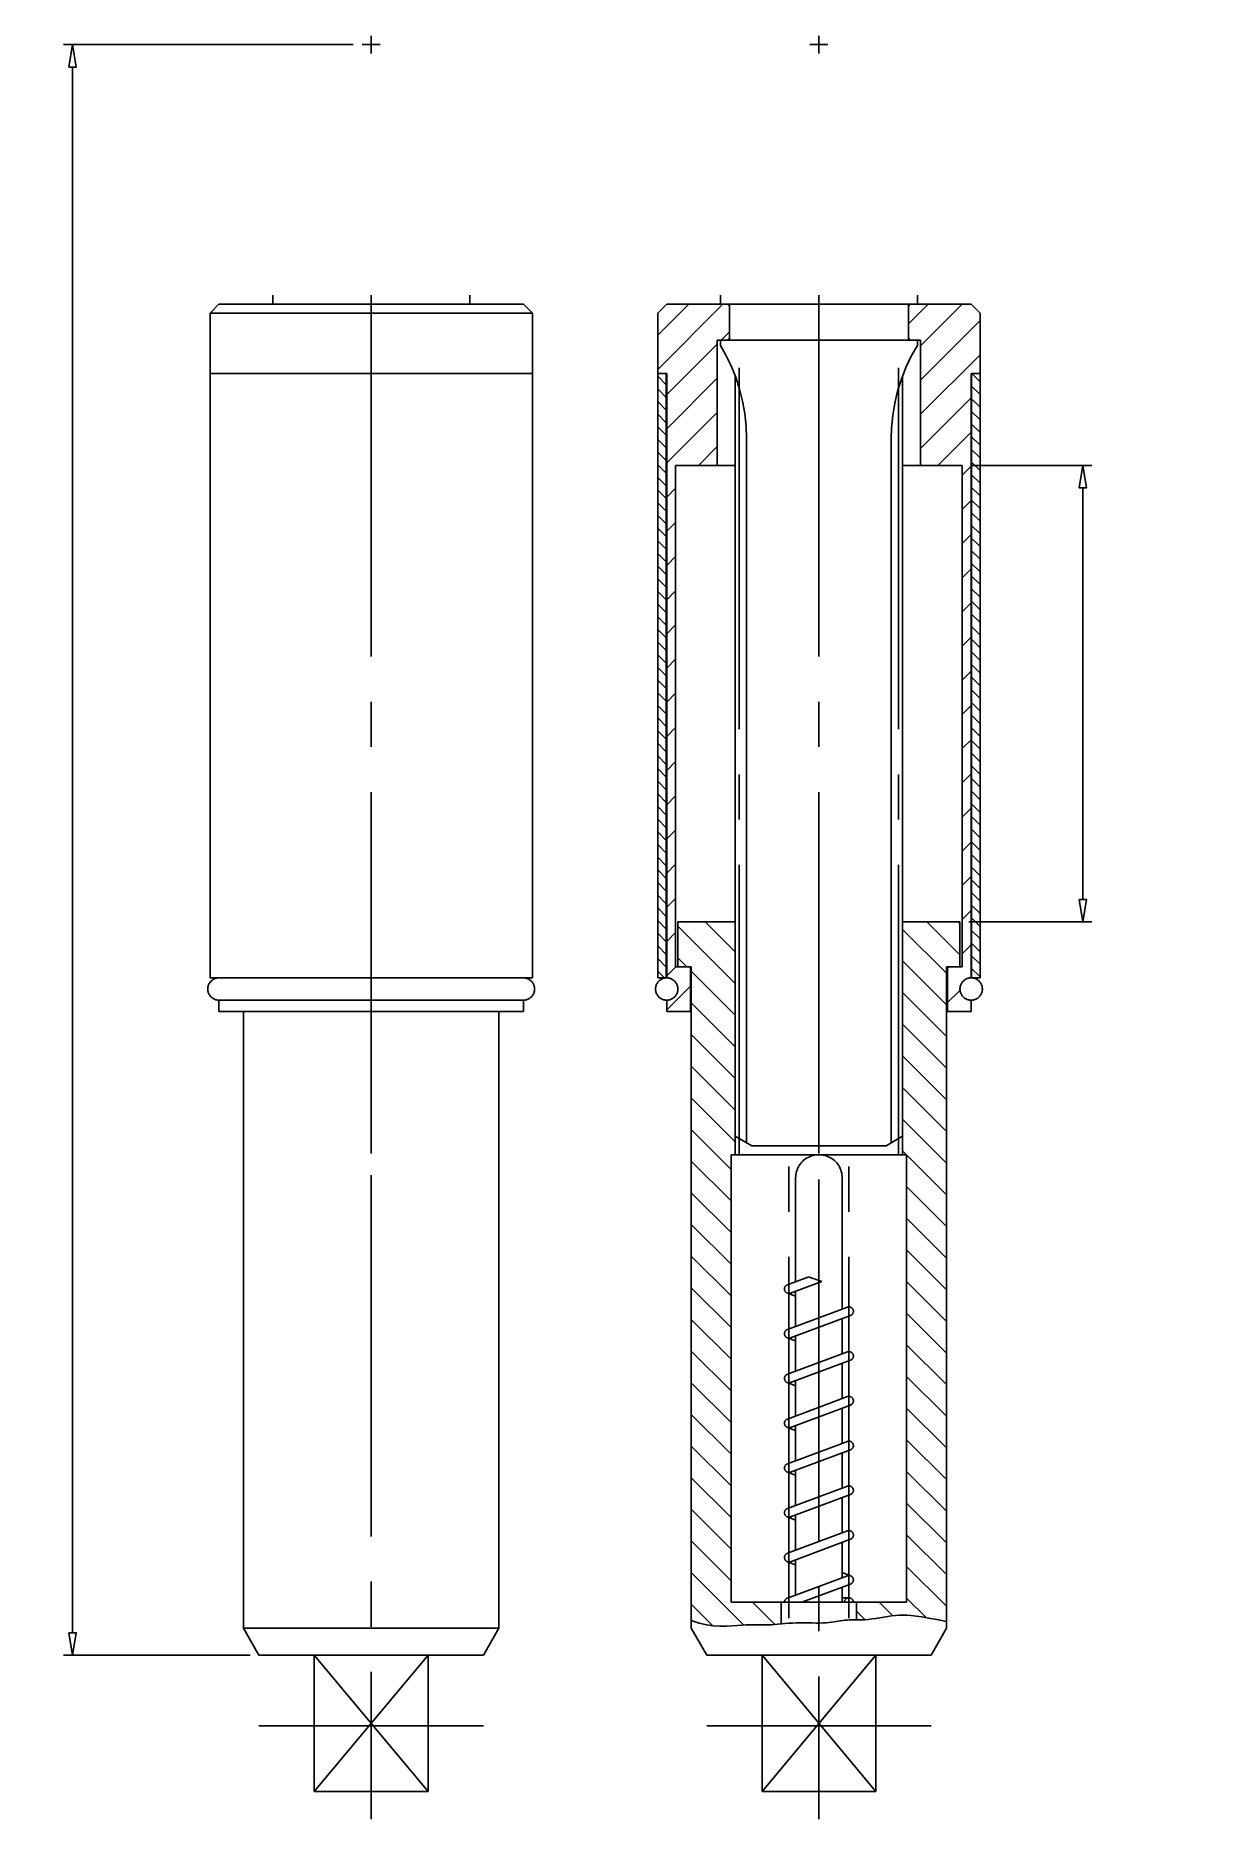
# Model space of a CAD drawing. Extents: x 18.9 to 51.2, y 0.1 to 49.5.
import ezdxf

# ---------------------------------------------------------------- set-up
doc = ezdxf.new("R2010")
doc.units = 0
doc.linetypes.add('1', pattern=[13.75, 10, -1.25, 1.25, -1.25])
doc.linetypes.add('2', pattern=[6.25, 5, -1.25])
doc.layers.get('0').update_dxf_attribs({"linetype": 'CONTINUOUS'})

msp = doc.modelspace()

# ---------------------------------------------------------------- linework, layer by layer
at = {"color": 4, "linetype": '1'}
for points in [[(28.143, 49.491), (28.143, 48.996)], [(40.53, 49.491), (40.53, 48.996)], [(27.896, 49.243), (28.391, 49.243)], [(40.283, 49.243), (40.778, 49.243)], [(28.143, 42.307), (28.143, 18.278)], [(40.53, 42.307), (40.53, 18.278)], [(38.328, 40.298), (38.328, 18.52)], [(42.733, 40.298), (42.733, 18.52)], [(39.701, 5.695), (39.701, 18.523)], [(41.36, 5.695), (41.36, 18.523)], [(28.143, 17.958), (28.143, 0.129)], [(40.53, 17.835), (40.53, 0.129)], [(31.248, 2.718), (25.039, 2.718)], [(43.635, 2.718), (37.426, 2.718)]]:
    msp.add_lwpolyline(points, dxfattribs=at)
at = {"color": 3}
for points in [[(27.648, 49.243), (19.633, 49.243)], [(19.777, 48.624), (19.984, 48.624), (19.88, 49.243), (19.88, 49.243), (19.777, 48.624)], [(19.88, 5.294), (19.88, 48.624)], [(44.742, 37.599), (48.082, 37.599)], [(47.731, 36.98), (47.938, 36.98), (47.834, 37.599), (47.834, 37.599), (47.731, 36.98)], [(47.834, 25.584), (47.834, 36.98)], [(47.731, 25.584), (47.938, 25.584), (47.834, 24.965), (47.834, 24.965), (47.731, 25.584)], [(44.68, 24.965), (48.082, 24.965)], [(40.248, 15.144), (40.284, 15.127)], [(40.284, 15.127), (40.323, 15.112)], [(40.323, 15.112), (40.366, 15.098)], [(40.366, 15.098), (40.411, 15.084)], [(40.411, 15.084), (40.458, 15.069)], [(40.458, 15.069), (40.508, 15.053)], [(40.508, 15.053), (40.56, 15.036)], [(40.56, 15.036), (40.613, 15.015)], [(37, 5.634), (37.218, 5.56), (37.424, 5.511), (37.618, 5.483), (37.8, 5.471), (37.969, 5.471), (38.126, 5.48), (38.27, 5.492), (38.4, 5.503), (38.516, 5.511), (38.622, 5.515), (38.718, 5.516), (38.806, 5.515), (38.89, 5.513), (38.97, 5.512), (39.05, 5.511), (39.132, 5.512), (39.216, 5.516), (39.304, 5.522), (39.396, 5.53), (39.491, 5.538), (39.589, 5.546), (39.691, 5.554), (39.795, 5.56), (39.902, 5.565), (40.012, 5.567), (40.124, 5.567), (40.235, 5.565), (40.344, 5.564), (40.45, 5.562), (40.552, 5.561), (40.647, 5.563), (40.734, 5.566), (40.812, 5.573), (40.883, 5.582), (40.948, 5.592), (41.009, 5.603), (41.067, 5.615), (41.125, 5.625), (41.184, 5.634), (41.245, 5.641), (41.31, 5.644), (41.38, 5.646), (41.455, 5.646), (41.534, 5.646), (41.617, 5.646), (41.706, 5.648), (41.798, 5.653), (41.896, 5.661), (41.998, 5.673), (42.104, 5.688), (42.212, 5.706), (42.322, 5.724), (42.433, 5.741), (42.543, 5.757), (42.651, 5.77), (42.757, 5.779), (42.86, 5.782), (42.967, 5.78), (43.084, 5.771), (43.217, 5.754), (43.375, 5.73), (43.563, 5.697), (43.79, 5.655), (44.061, 5.603)], [(19.777, 5.294), (19.984, 5.294), (19.88, 4.675), (19.88, 4.675), (19.777, 5.294)], [(24.791, 4.675), (19.633, 4.675)], [(29.717, 0.897), (26.57, 4.675)], [(26.57, 0.897), (29.717, 4.675)], [(42.104, 0.897), (38.957, 4.675)], [(38.957, 0.897), (42.104, 4.675)]]:
    msp.add_lwpolyline(points, dxfattribs=at)
at = {"color": 7}
for points in [[(23.684, 41.811), (23.932, 42.059)], [(32.355, 42.059), (23.932, 42.059)], [(25.418, 42.307), (25.418, 42.059)], [(30.869, 42.307), (30.869, 42.059)], [(32.355, 42.059), (32.603, 41.811)], [(36.071, 41.811), (36.319, 42.059)], [(44.742, 42.059), (36.319, 42.059)], [(37.805, 42.307), (37.805, 42.059)], [(38.053, 42.009), (38.004, 42.059)], [(38.053, 42.059), (38.053, 41.068)], [(43.008, 42.059), (43.008, 41.068)], [(43.008, 42.009), (43.057, 42.059)], [(43.256, 42.307), (43.256, 42.059)], [(44.742, 42.059), (44.99, 41.811)], [(23.684, 41.811), (23.684, 23.416)], [(23.684, 41.811), (32.603, 41.811)], [(32.603, 41.811), (32.603, 23.416)], [(36.071, 41.811), (36.071, 23.416)], [(44.99, 41.811), (44.99, 23.416)], [(37.719, 41.068), (37.719, 37.599)], [(38.004, 41.068), (37.719, 41.068)], [(37.805, 41.068), (43.256, 41.068)], [(37.805, 41.068), (37.805, 40.921)], [(38.004, 41.068), (38.053, 41.117)], [(43.057, 41.068), (43.008, 41.117)], [(43.057, 41.068), (43.342, 41.068)], [(43.256, 41.068), (43.256, 40.921)], [(43.342, 41.068), (43.342, 37.599)], [(38.529, 38.343), (38.517, 38.688), (38.481, 39.032), (38.42, 39.373), (38.337, 39.708), (38.23, 40.037), (38.1, 40.358), (37.949, 40.669), (37.805, 40.921)], [(43.256, 40.921), (43.086, 40.619), (42.938, 40.307), (42.812, 39.984), (42.709, 39.654), (42.629, 39.318), (42.573, 38.977), (42.541, 38.632), (42.532, 38.343)], [(32.603, 40.139), (23.684, 40.139)], [(36.319, 40.139), (36.071, 40.139)], [(36.306, 40.139), (36.306, 23.416)], [(36.319, 40.139), (36.319, 23.416)], [(38.214, 40.08), (38.214, 19.036)], [(42.847, 40.08), (42.847, 19.036)], [(44.742, 40.139), (44.742, 23.416)], [(44.99, 40.139), (44.742, 40.139)], [(44.754, 40.139), (44.754, 23.416)], [(38.529, 38.343), (38.529, 18.854)], [(42.532, 38.343), (42.532, 18.854)], [(36.567, 37.599), (36.567, 23.726)], [(38.214, 37.599), (36.567, 37.599)], [(44.494, 37.599), (42.847, 37.599)], [(44.494, 37.599), (44.494, 23.726)], [(38.214, 24.965), (36.629, 24.965)], [(36.629, 24.965), (36.629, 23.726)], [(42.847, 24.965), (44.432, 24.965)], [(44.432, 24.965), (44.432, 23.726)], [(37, 23.726), (36.567, 23.726)], [(37, 23.726), (36.629, 23.726)], [(36.975, 23.726), (36.975, 22.487)], [(37, 23.726), (37, 5.418)], [(44.061, 23.726), (44.494, 23.726)], [(44.061, 23.726), (44.061, 5.418)], [(44.061, 23.726), (44.432, 23.726)], [(44.086, 23.726), (44.086, 22.487)], [(23.932, 22.797), (23.91, 22.798), (23.889, 22.8), (23.867, 22.804), (23.846, 22.809), (23.826, 22.816), (23.806, 22.824), (23.786, 22.833), (23.768, 22.844), (23.75, 22.856), (23.733, 22.869), (23.717, 22.884), (23.702, 22.899), (23.688, 22.916), (23.675, 22.933), (23.664, 22.952), (23.654, 22.971), (23.645, 22.991), (23.637, 23.011), (23.631, 23.032), (23.627, 23.053), (23.624, 23.074), (23.622, 23.096), (23.622, 23.117), (23.624, 23.139), (23.627, 23.16), (23.631, 23.182), (23.637, 23.202), (23.645, 23.223), (23.654, 23.242), (23.664, 23.261), (23.675, 23.28), (23.688, 23.297), (23.702, 23.314), (23.717, 23.329), (23.733, 23.344), (23.75, 23.357), (23.768, 23.369), (23.786, 23.38), (23.806, 23.389), (23.826, 23.398), (23.846, 23.404), (23.867, 23.41), (23.889, 23.413), (23.932, 23.416)], [(32.603, 23.416), (23.684, 23.416)], [(32.355, 22.797), (32.377, 22.798), (32.398, 22.8), (32.419, 22.804), (32.44, 22.809), (32.461, 22.816), (32.481, 22.824), (32.5, 22.833), (32.519, 22.844), (32.537, 22.856), (32.554, 22.869), (32.57, 22.884), (32.585, 22.899), (32.599, 22.916), (32.612, 22.933), (32.623, 22.952), (32.633, 22.971), (32.642, 22.991), (32.65, 23.011), (32.655, 23.032), (32.66, 23.053), (32.663, 23.074), (32.665, 23.096), (32.665, 23.117), (32.663, 23.139), (32.66, 23.16), (32.655, 23.182), (32.65, 23.202), (32.642, 23.223), (32.633, 23.242), (32.623, 23.261), (32.612, 23.28), (32.599, 23.297), (32.585, 23.314), (32.57, 23.329), (32.554, 23.344), (32.537, 23.357), (32.519, 23.369), (32.5, 23.38), (32.481, 23.389), (32.461, 23.398), (32.44, 23.404), (32.419, 23.41), (32.398, 23.413), (32.355, 23.416)], [(36.319, 23.416), (36.297, 23.416), (36.276, 23.413), (36.254, 23.41), (36.234, 23.404), (36.213, 23.398), (36.193, 23.389), (36.173, 23.38), (36.155, 23.369), (36.137, 23.357), (36.12, 23.344), (36.104, 23.329), (36.089, 23.314), (36.075, 23.297), (36.062, 23.28), (36.051, 23.261), (36.041, 23.242), (36.032, 23.223), (36.024, 23.202), (36.018, 23.182), (36.014, 23.16), (36.011, 23.139), (36.009, 23.117), (36.009, 23.096), (36.011, 23.074), (36.014, 23.053), (36.018, 23.032), (36.024, 23.011), (36.032, 22.991), (36.041, 22.971), (36.051, 22.952), (36.062, 22.933), (36.075, 22.916), (36.089, 22.899), (36.104, 22.884), (36.12, 22.869), (36.137, 22.856), (36.155, 22.844), (36.173, 22.833), (36.193, 22.824), (36.213, 22.816), (36.234, 22.809), (36.254, 22.804), (36.276, 22.8), (36.297, 22.798), (36.319, 22.797), (36.34, 22.798), (36.362, 22.8), (36.383, 22.804), (36.404, 22.809), (36.425, 22.816), (36.445, 22.824), (36.464, 22.833), (36.483, 22.844), (36.501, 22.856), (36.518, 22.869), (36.534, 22.884), (36.549, 22.899), (36.563, 22.916), (36.576, 22.933), (36.587, 22.952), (36.597, 22.971), (36.606, 22.991), (36.613, 23.011), (36.619, 23.032), (36.624, 23.053), (36.627, 23.074), (36.628, 23.096), (36.628, 23.117), (36.627, 23.139), (36.624, 23.16), (36.619, 23.182), (36.613, 23.202), (36.606, 23.223), (36.597, 23.242), (36.587, 23.261), (36.576, 23.28), (36.563, 23.297), (36.549, 23.314), (36.534, 23.329), (36.518, 23.344), (36.501, 23.357), (36.483, 23.369), (36.464, 23.38), (36.445, 23.389), (36.425, 23.398), (36.404, 23.404), (36.383, 23.41), (36.362, 23.413), (36.319, 23.416)], [(36.319, 23.416), (36.071, 23.416)], [(44.742, 23.416), (44.72, 23.416), (44.699, 23.413), (44.678, 23.41), (44.657, 23.404), (44.636, 23.398), (44.616, 23.389), (44.597, 23.38), (44.578, 23.369), (44.56, 23.357), (44.543, 23.344), (44.527, 23.329), (44.512, 23.314), (44.498, 23.297), (44.485, 23.28), (44.474, 23.261), (44.464, 23.242), (44.455, 23.223), (44.448, 23.202), (44.442, 23.182), (44.437, 23.16), (44.434, 23.139), (44.433, 23.117), (44.433, 23.096), (44.434, 23.074), (44.437, 23.053), (44.442, 23.032), (44.448, 23.011), (44.455, 22.991), (44.464, 22.971), (44.474, 22.952), (44.485, 22.933), (44.498, 22.916), (44.512, 22.899), (44.527, 22.884), (44.543, 22.869), (44.56, 22.856), (44.578, 22.844), (44.597, 22.833), (44.616, 22.824), (44.636, 22.816), (44.657, 22.809), (44.678, 22.804), (44.699, 22.8), (44.72, 22.798), (44.742, 22.797), (44.764, 22.798), (44.785, 22.8), (44.806, 22.804), (44.827, 22.809), (44.848, 22.816), (44.868, 22.824), (44.887, 22.833), (44.906, 22.844), (44.924, 22.856), (44.941, 22.869), (44.957, 22.884), (44.972, 22.899), (44.986, 22.916), (44.999, 22.933), (45.01, 22.952), (45.02, 22.971), (45.029, 22.991), (45.037, 23.011), (45.043, 23.032), (45.047, 23.053), (45.05, 23.074), (45.052, 23.096), (45.052, 23.117), (45.05, 23.139), (45.047, 23.16), (45.043, 23.182), (45.037, 23.202), (45.029, 23.223), (45.02, 23.242), (45.01, 23.261), (44.999, 23.28), (44.986, 23.297), (44.972, 23.314), (44.957, 23.329), (44.941, 23.344), (44.924, 23.357), (44.906, 23.369), (44.887, 23.38), (44.868, 23.389), (44.848, 23.398), (44.827, 23.404), (44.806, 23.41), (44.785, 23.413), (44.742, 23.416)], [(44.742, 23.416), (44.99, 23.416)], [(23.932, 22.797), (32.355, 22.797)], [(23.932, 22.797), (23.932, 22.487)], [(32.355, 22.797), (32.355, 22.487)], [(36.319, 22.797), (36.319, 22.487)], [(44.742, 22.797), (44.742, 22.487)], [(32.355, 22.487), (23.932, 22.487)], [(24.613, 22.487), (24.613, 5.418)], [(31.674, 22.487), (31.674, 5.418)], [(37, 22.487), (36.319, 22.487)], [(44.061, 22.487), (44.742, 22.487)], [(38.672, 18.771), (38.214, 19.036)], [(38.214, 19.036), (38.214, 18.523)], [(38.672, 18.771), (42.389, 18.771)], [(42.389, 18.771), (42.847, 19.036)], [(42.847, 19.036), (42.847, 18.523)], [(38.103, 18.523), (38.103, 6.136)], [(38.103, 18.523), (42.958, 18.523)], [(39.886, 17.879), (39.888, 17.924), (39.893, 17.969), (39.9, 18.013), (39.911, 18.057), (39.925, 18.1), (39.942, 18.141), (39.962, 18.182), (39.984, 18.221), (40.009, 18.258), (40.037, 18.293), (40.067, 18.327), (40.099, 18.358), (40.134, 18.387), (40.17, 18.413), (40.208, 18.437), (40.248, 18.458), (40.289, 18.476), (40.331, 18.492), (40.375, 18.504), (40.419, 18.514), (40.463, 18.52), (40.508, 18.523), (40.553, 18.523), (40.598, 18.52), (40.642, 18.514), (40.686, 18.504), (40.73, 18.492), (40.772, 18.476), (40.813, 18.458), (40.853, 18.437), (40.891, 18.413), (40.927, 18.387), (40.961, 18.358), (40.994, 18.327), (41.024, 18.293), (41.052, 18.258), (41.077, 18.221), (41.099, 18.182), (41.119, 18.141), (41.136, 18.1), (41.15, 18.057), (41.161, 18.013), (41.168, 17.969), (41.175, 17.879)], [(42.958, 18.523), (42.958, 6.136)], [(39.886, 15.009), (39.886, 17.879)], [(41.175, 14.251), (41.175, 17.879)], [(39.657, 14.923), (39.649, 14.92), (39.642, 14.916), (39.634, 14.912), (39.627, 14.907), (39.62, 14.902), (39.614, 14.896), (39.608, 14.889), (39.602, 14.883), (39.597, 14.876), (39.593, 14.868), (39.589, 14.861), (39.585, 14.853), (39.582, 14.845), (39.58, 14.836), (39.578, 14.828), (39.577, 14.819), (39.577, 14.811), (39.577, 14.802), (39.577, 14.793), (39.579, 14.785), (39.581, 14.776), (39.583, 14.768), (39.586, 14.76), (39.59, 14.752), (39.594, 14.744), (39.598, 14.737), (39.604, 14.73), (39.609, 14.724), (39.615, 14.717), (39.622, 14.712), (39.629, 14.706), (39.636, 14.702), (39.643, 14.697), (39.651, 14.694), (39.659, 14.691), (39.667, 14.688), (39.676, 14.686), (39.684, 14.684), (39.693, 14.684), (39.702, 14.683), (39.71, 14.684), (39.719, 14.685), (39.727, 14.686), (39.744, 14.691)], [(39.657, 14.923), (40.248, 15.144)], [(39.744, 14.691), (40.613, 15.015)], [(39.657, 14.691), (39.886, 14.606)], [(39.886, 13.77), (39.886, 14.744)], [(39.657, 13.685), (41.317, 14.304)], [(39.744, 13.453), (41.404, 14.072)], [(41.175, 13.012), (41.175, 13.986)], [(41.317, 14.304), (41.325, 14.307), (41.334, 14.309), (41.342, 14.31), (41.351, 14.311), (41.359, 14.312), (41.368, 14.312), (41.377, 14.311), (41.385, 14.309), (41.394, 14.307), (41.402, 14.305), (41.41, 14.301), (41.418, 14.298), (41.425, 14.294), (41.432, 14.289), (41.439, 14.283), (41.446, 14.278), (41.452, 14.272), (41.457, 14.265), (41.463, 14.258), (41.467, 14.251), (41.471, 14.243), (41.475, 14.235), (41.478, 14.227), (41.48, 14.219), (41.482, 14.21), (41.483, 14.202), (41.484, 14.193), (41.484, 14.185), (41.484, 14.176), (41.483, 14.167), (41.481, 14.159), (41.479, 14.151), (41.476, 14.142), (41.472, 14.135), (41.468, 14.127), (41.464, 14.119), (41.459, 14.112), (41.453, 14.106), (41.447, 14.1), (41.441, 14.094), (41.434, 14.088), (41.427, 14.083), (41.419, 14.079), (41.404, 14.072)], [(39.657, 13.685), (39.649, 13.681), (39.642, 13.677), (39.634, 13.673), (39.627, 13.668), (39.62, 13.663), (39.614, 13.657), (39.608, 13.651), (39.602, 13.644), (39.597, 13.637), (39.593, 13.63), (39.589, 13.622), (39.585, 13.614), (39.582, 13.606), (39.58, 13.598), (39.578, 13.589), (39.577, 13.581), (39.577, 13.572), (39.577, 13.563), (39.577, 13.555), (39.579, 13.546), (39.581, 13.538), (39.583, 13.529), (39.586, 13.521), (39.59, 13.513), (39.594, 13.506), (39.598, 13.498), (39.604, 13.492), (39.609, 13.485), (39.615, 13.479), (39.622, 13.473), (39.629, 13.468), (39.636, 13.463), (39.643, 13.459), (39.651, 13.455), (39.659, 13.452), (39.667, 13.449), (39.676, 13.447), (39.684, 13.446), (39.693, 13.445), (39.702, 13.445), (39.71, 13.445), (39.719, 13.446), (39.727, 13.448), (39.744, 13.453)], [(39.657, 13.453), (39.886, 13.367)], [(39.886, 12.531), (39.886, 13.506)], [(39.657, 12.446), (41.317, 13.065)], [(41.317, 13.065), (41.325, 13.068), (41.334, 13.07), (41.342, 13.072), (41.351, 13.073), (41.359, 13.073), (41.368, 13.073), (41.377, 13.072), (41.385, 13.071), (41.394, 13.069), (41.402, 13.066), (41.41, 13.063), (41.418, 13.059), (41.425, 13.055), (41.432, 13.05), (41.439, 13.045), (41.446, 13.039), (41.452, 13.033), (41.457, 13.026), (41.463, 13.019), (41.467, 13.012), (41.471, 13.004), (41.475, 12.997), (41.478, 12.988), (41.48, 12.98), (41.482, 12.972), (41.483, 12.963), (41.484, 12.955), (41.484, 12.946), (41.484, 12.937), (41.483, 12.929), (41.481, 12.92), (41.479, 12.912), (41.476, 12.904), (41.472, 12.896), (41.468, 12.888), (41.464, 12.881), (41.459, 12.874), (41.453, 12.867), (41.447, 12.861), (41.441, 12.855), (41.434, 12.85), (41.427, 12.845), (41.419, 12.84), (41.404, 12.833)], [(39.657, 12.446), (39.649, 12.443), (39.642, 12.439), (39.634, 12.434), (39.627, 12.429), (39.62, 12.424), (39.614, 12.418), (39.608, 12.412), (39.602, 12.405), (39.597, 12.398), (39.593, 12.391), (39.589, 12.383), (39.585, 12.375), (39.582, 12.367), (39.58, 12.359), (39.578, 12.35), (39.577, 12.342), (39.577, 12.333), (39.577, 12.325), (39.577, 12.316), (39.579, 12.307), (39.581, 12.299), (39.583, 12.291), (39.586, 12.283), (39.59, 12.275), (39.594, 12.267), (39.598, 12.26), (39.604, 12.253), (39.609, 12.246), (39.615, 12.24), (39.622, 12.234), (39.629, 12.229), (39.636, 12.224), (39.643, 12.22), (39.651, 12.216), (39.659, 12.213), (39.667, 12.211), (39.676, 12.209), (39.684, 12.207), (39.693, 12.206), (39.702, 12.206), (39.71, 12.206), (39.719, 12.207), (39.727, 12.209), (39.744, 12.214)], [(39.744, 12.214), (41.404, 12.833)], [(41.175, 11.773), (41.175, 12.748)], [(39.657, 12.214), (39.886, 12.128)], [(39.886, 11.293), (39.886, 12.267)], [(39.657, 11.207), (41.317, 11.827)], [(39.744, 10.975), (41.404, 11.594)], [(41.175, 10.535), (41.175, 11.509)], [(41.317, 11.827), (41.325, 11.829), (41.334, 11.831), (41.342, 11.833), (41.351, 11.834), (41.359, 11.834), (41.368, 11.834), (41.377, 11.833), (41.385, 11.832), (41.394, 11.83), (41.402, 11.827), (41.41, 11.824), (41.418, 11.82), (41.425, 11.816), (41.432, 11.811), (41.439, 11.806), (41.446, 11.8), (41.452, 11.794), (41.457, 11.788), (41.463, 11.781), (41.467, 11.773), (41.471, 11.766), (41.475, 11.758), (41.478, 11.75), (41.48, 11.741), (41.482, 11.733), (41.483, 11.724), (41.484, 11.716), (41.484, 11.707), (41.484, 11.699), (41.483, 11.69), (41.481, 11.682), (41.479, 11.673), (41.476, 11.665), (41.472, 11.657), (41.468, 11.649), (41.464, 11.642), (41.459, 11.635), (41.453, 11.628), (41.447, 11.622), (41.441, 11.616), (41.434, 11.611), (41.427, 11.606), (41.419, 11.602), (41.404, 11.594)], [(39.657, 11.207), (39.649, 11.204), (39.642, 11.2), (39.634, 11.196), (39.627, 11.191), (39.62, 11.185), (39.614, 11.18), (39.608, 11.173), (39.602, 11.167), (39.597, 11.16), (39.593, 11.152), (39.589, 11.145), (39.585, 11.137), (39.582, 11.128), (39.58, 11.12), (39.578, 11.112), (39.577, 11.103), (39.577, 11.094), (39.577, 11.086), (39.577, 11.077), (39.579, 11.069), (39.581, 11.06), (39.583, 11.052), (39.586, 11.044), (39.59, 11.036), (39.594, 11.028), (39.598, 11.021), (39.604, 11.014), (39.609, 11.008), (39.615, 11.001), (39.622, 10.996), (39.629, 10.99), (39.636, 10.986), (39.643, 10.981), (39.651, 10.978), (39.659, 10.974), (39.667, 10.972), (39.676, 10.97), (39.684, 10.968), (39.693, 10.968), (39.702, 10.967), (39.71, 10.968), (39.719, 10.969), (39.727, 10.97), (39.744, 10.975)], [(39.657, 10.975), (39.886, 10.89)], [(39.886, 10.054), (39.886, 11.028)], [(39.657, 9.969), (41.317, 10.588)], [(41.317, 10.588), (41.325, 10.591), (41.334, 10.593), (41.342, 10.594), (41.351, 10.595), (41.359, 10.596), (41.368, 10.595), (41.377, 10.595), (41.385, 10.593), (41.394, 10.591), (41.402, 10.589), (41.41, 10.585), (41.418, 10.582), (41.425, 10.577), (41.432, 10.573), (41.439, 10.567), (41.446, 10.562), (41.452, 10.555), (41.457, 10.549), (41.463, 10.542), (41.467, 10.535), (41.471, 10.527), (41.475, 10.519), (41.478, 10.511), (41.48, 10.503), (41.482, 10.494), (41.483, 10.486), (41.484, 10.477), (41.484, 10.468), (41.484, 10.46), (41.483, 10.451), (41.481, 10.443), (41.479, 10.434), (41.476, 10.426), (41.472, 10.418), (41.468, 10.411), (41.464, 10.403), (41.459, 10.396), (41.453, 10.39), (41.447, 10.383), (41.441, 10.378), (41.434, 10.372), (41.427, 10.367), (41.419, 10.363), (41.404, 10.356)], [(39.657, 9.969), (39.649, 9.965), (39.642, 9.961), (39.634, 9.957), (39.627, 9.952), (39.62, 9.947), (39.614, 9.941), (39.608, 9.935), (39.602, 9.928), (39.597, 9.921), (39.593, 9.914), (39.589, 9.906), (39.585, 9.898), (39.582, 9.89), (39.58, 9.881), (39.578, 9.873), (39.577, 9.864), (39.577, 9.856), (39.577, 9.847), (39.577, 9.839), (39.579, 9.83), (39.581, 9.822), (39.583, 9.813), (39.586, 9.805), (39.59, 9.797), (39.594, 9.79), (39.598, 9.782), (39.604, 9.775), (39.609, 9.769), (39.615, 9.763), (39.622, 9.757), (39.629, 9.752), (39.636, 9.747), (39.643, 9.743), (39.651, 9.739), (39.659, 9.736), (39.667, 9.733), (39.676, 9.731), (39.684, 9.73), (39.693, 9.729), (39.702, 9.729), (39.71, 9.729), (39.719, 9.73), (39.727, 9.732), (39.744, 9.736)], [(39.744, 9.736), (41.404, 10.356)], [(41.175, 9.296), (41.175, 10.27)], [(39.657, 9.736), (39.886, 9.651)], [(39.886, 8.815), (39.886, 9.79)], [(39.657, 8.73), (41.317, 9.349)], [(39.744, 8.498), (41.404, 9.117)], [(41.175, 8.057), (41.175, 9.032)], [(41.317, 9.349), (41.325, 9.352), (41.334, 9.354), (41.342, 9.356), (41.351, 9.357), (41.359, 9.357), (41.368, 9.357), (41.377, 9.356), (41.385, 9.354), (41.394, 9.352), (41.402, 9.35), (41.41, 9.347), (41.418, 9.343), (41.425, 9.339), (41.432, 9.334), (41.439, 9.329), (41.446, 9.323), (41.452, 9.317), (41.457, 9.31), (41.463, 9.303), (41.467, 9.296), (41.471, 9.288), (41.475, 9.28), (41.478, 9.272), (41.48, 9.264), (41.482, 9.256), (41.483, 9.247), (41.484, 9.238), (41.484, 9.23), (41.484, 9.221), (41.483, 9.213), (41.481, 9.204), (41.479, 9.196), (41.476, 9.188), (41.472, 9.18), (41.468, 9.172), (41.464, 9.165), (41.459, 9.158), (41.453, 9.151), (41.447, 9.145), (41.441, 9.139), (41.434, 9.133), (41.427, 9.129), (41.419, 9.124), (41.404, 9.117)], [(39.657, 8.73), (39.649, 8.727), (39.642, 8.723), (39.634, 8.718), (39.627, 8.713), (39.62, 8.708), (39.614, 8.702), (39.608, 8.696), (39.602, 8.689), (39.597, 8.682), (39.593, 8.675), (39.589, 8.667), (39.585, 8.659), (39.582, 8.651), (39.58, 8.643), (39.578, 8.634), (39.577, 8.626), (39.577, 8.617), (39.577, 8.608), (39.577, 8.6), (39.579, 8.591), (39.581, 8.583), (39.583, 8.575), (39.586, 8.566), (39.59, 8.559), (39.594, 8.551), (39.598, 8.544), (39.604, 8.537), (39.609, 8.53), (39.615, 8.524), (39.622, 8.518), (39.629, 8.513), (39.636, 8.508), (39.643, 8.504), (39.651, 8.5), (39.659, 8.497), (39.667, 8.494), (39.676, 8.492), (39.684, 8.491), (39.693, 8.49), (39.702, 8.49), (39.71, 8.49), (39.719, 8.491), (39.727, 8.493), (39.744, 8.498)], [(39.657, 8.498), (39.886, 8.412)], [(39.886, 7.577), (39.886, 8.551)], [(39.657, 7.491), (41.317, 8.11)], [(41.317, 8.11), (41.325, 8.113), (41.334, 8.115), (41.342, 8.117), (41.351, 8.118), (41.359, 8.118), (41.368, 8.118), (41.377, 8.117), (41.385, 8.116), (41.394, 8.114), (41.402, 8.111), (41.41, 8.108), (41.418, 8.104), (41.425, 8.1), (41.432, 8.095), (41.439, 8.09), (41.446, 8.084), (41.452, 8.078), (41.457, 8.071), (41.463, 8.065), (41.467, 8.057), (41.471, 8.05), (41.475, 8.042), (41.478, 8.034), (41.48, 8.025), (41.482, 8.017), (41.483, 8.008), (41.484, 8), (41.484, 7.991), (41.484, 7.982), (41.483, 7.974), (41.481, 7.965), (41.479, 7.957), (41.476, 7.949), (41.472, 7.941), (41.468, 7.933), (41.464, 7.926), (41.459, 7.919), (41.453, 7.912), (41.447, 7.906), (41.441, 7.9), (41.434, 7.895), (41.427, 7.89), (41.419, 7.886), (41.404, 7.878)], [(39.657, 7.491), (39.649, 7.488), (39.642, 7.484), (39.634, 7.48), (39.627, 7.475), (39.62, 7.469), (39.614, 7.463), (39.608, 7.457), (39.602, 7.451), (39.597, 7.443), (39.593, 7.436), (39.589, 7.428), (39.585, 7.421), (39.582, 7.412), (39.58, 7.404), (39.578, 7.396), (39.577, 7.387), (39.577, 7.378), (39.577, 7.37), (39.577, 7.361), (39.579, 7.353), (39.581, 7.344), (39.583, 7.336), (39.586, 7.328), (39.59, 7.32), (39.594, 7.312), (39.598, 7.305), (39.604, 7.298), (39.609, 7.291), (39.615, 7.285), (39.622, 7.28), (39.629, 7.274), (39.636, 7.269), (39.643, 7.265), (39.651, 7.261), (39.659, 7.258), (39.667, 7.256), (39.676, 7.254), (39.684, 7.252), (39.693, 7.251), (39.702, 7.251), (39.71, 7.252), (39.719, 7.253), (39.727, 7.254), (39.744, 7.259)], [(39.744, 7.259), (41.404, 7.878)], [(41.175, 6.819), (41.175, 7.793)], [(39.657, 7.259), (39.886, 7.174)], [(39.886, 6.338), (39.886, 7.312)], [(41.175, 6.957), (41.404, 6.872)], [(39.657, 6.252), (41.317, 6.872)], [(40.055, 6.136), (41.404, 6.64)], [(41.175, 6.136), (41.175, 6.554)], [(41.317, 6.872), (41.325, 6.874), (41.334, 6.877), (41.342, 6.878), (41.351, 6.879), (41.359, 6.88), (41.368, 6.879), (41.377, 6.879), (41.385, 6.877), (41.394, 6.875), (41.402, 6.872), (41.41, 6.869), (41.418, 6.866), (41.425, 6.861), (41.432, 6.857), (41.439, 6.851), (41.446, 6.845), (41.452, 6.839), (41.457, 6.833), (41.463, 6.826), (41.467, 6.819), (41.471, 6.811), (41.475, 6.803), (41.478, 6.795), (41.48, 6.787), (41.482, 6.778), (41.483, 6.77), (41.484, 6.761), (41.484, 6.752), (41.484, 6.744), (41.483, 6.735), (41.481, 6.727), (41.479, 6.718), (41.476, 6.71), (41.472, 6.702), (41.468, 6.695), (41.464, 6.687), (41.459, 6.68), (41.453, 6.674), (41.447, 6.667), (41.441, 6.661), (41.434, 6.656), (41.427, 6.651), (41.419, 6.647), (41.404, 6.64)], [(42.958, 6.136), (38.103, 6.136)], [(39.49, 6.136), (39.49, 5.538)], [(39.657, 6.252), (39.649, 6.249), (39.642, 6.245), (39.634, 6.241), (39.627, 6.236), (39.62, 6.231), (39.614, 6.225), (39.608, 6.218), (39.602, 6.212), (39.597, 6.205), (39.593, 6.197), (39.589, 6.19), (39.585, 6.182), (39.582, 6.174), (39.58, 6.165), (39.578, 6.157), (39.577, 6.148), (39.577, 6.14), (39.577, 6.136)], [(41.36, 6.26), (41.175, 6.26)], [(41.237, 6.136), (41.237, 6.145), (41.238, 6.154), (41.239, 6.162), (41.241, 6.17), (41.244, 6.179), (41.247, 6.187), (41.251, 6.195), (41.255, 6.202), (41.26, 6.209), (41.266, 6.216), (41.271, 6.222), (41.278, 6.228), (41.284, 6.234), (41.291, 6.239), (41.298, 6.244), (41.306, 6.248), (41.314, 6.251), (41.322, 6.254), (41.33, 6.257), (41.339, 6.258), (41.347, 6.26), (41.356, 6.26), (41.365, 6.26), (41.373, 6.26), (41.382, 6.258), (41.39, 6.257), (41.399, 6.254), (41.407, 6.251), (41.415, 6.248), (41.422, 6.244), (41.43, 6.239), (41.437, 6.234), (41.443, 6.228), (41.45, 6.222), (41.455, 6.216), (41.461, 6.209), (41.465, 6.202), (41.47, 6.195), (41.474, 6.187), (41.477, 6.179), (41.479, 6.17), (41.482, 6.162), (41.483, 6.154), (41.484, 6.136)], [(41.571, 6.136), (41.571, 5.646)], [(24.613, 5.418), (31.674, 5.418)], [(24.613, 5.418), (25.039, 4.675)], [(31.674, 5.418), (31.248, 4.675)], [(37, 5.418), (37.426, 4.675)], [(44.061, 5.418), (43.635, 4.675)], [(31.248, 4.675), (25.039, 4.675)], [(43.635, 4.675), (37.426, 4.675)]]:
    msp.add_lwpolyline(points, dxfattribs=at)
at = {"color": 1}
for points in [[(37.873, 42.059), (36.071, 40.256)], [(36.927, 42.059), (36.071, 41.202)], [(43.549, 42.059), (43.008, 41.517)], [(44.495, 42.059), (43.342, 40.906)], [(44.99, 41.607), (43.342, 39.96)], [(38.053, 41.292), (37.828, 41.068)], [(37.719, 40.958), (36.319, 39.558)], [(44.99, 40.661), (43.342, 39.014)], [(36.306, 39.832), (36.071, 40.067)], [(37.719, 40.012), (36.319, 38.612)], [(44.99, 39.908), (44.759, 40.139)], [(36.306, 39.482), (36.071, 39.717)], [(44.99, 39.557), (44.754, 39.793)], [(36.306, 39.131), (36.071, 39.367)], [(36.306, 38.781), (36.071, 39.016)], [(37.719, 39.066), (36.319, 37.666)], [(44.742, 39.468), (43.342, 38.068)], [(44.99, 39.207), (44.754, 39.442)], [(44.99, 38.857), (44.754, 39.092)], [(36.306, 38.431), (36.071, 38.666)], [(44.742, 38.522), (43.82, 37.599)], [(44.99, 38.506), (44.754, 38.742)], [(36.306, 38.08), (36.071, 38.316)], [(37.719, 38.12), (37.198, 37.599)], [(44.99, 38.156), (44.754, 38.391)], [(44.99, 37.805), (44.754, 38.041)], [(36.306, 37.73), (36.071, 37.965)], [(36.306, 37.379), (36.071, 37.615)], [(44.742, 37.576), (44.494, 37.328)], [(44.99, 37.455), (44.754, 37.69)], [(36.306, 37.029), (36.071, 37.264)], [(44.99, 37.105), (44.754, 37.34)], [(36.306, 36.679), (36.071, 36.914)], [(36.306, 36.328), (36.071, 36.564)], [(36.567, 36.968), (36.319, 36.72)], [(44.742, 36.63), (44.494, 36.382)], [(44.99, 36.754), (44.754, 36.99)], [(44.99, 36.404), (44.754, 36.639)], [(36.306, 35.978), (36.071, 36.213)], [(44.99, 36.054), (44.754, 36.289)], [(36.306, 35.628), (36.071, 35.863)], [(36.567, 36.022), (36.319, 35.774)], [(44.742, 35.684), (44.494, 35.436)], [(44.99, 35.703), (44.754, 35.939)], [(44.99, 35.353), (44.754, 35.588)], [(36.306, 35.277), (36.071, 35.513)], [(36.306, 34.927), (36.071, 35.162)], [(36.567, 35.076), (36.319, 34.828)], [(44.99, 35.003), (44.754, 35.238)], [(36.306, 34.577), (36.071, 34.812)], [(44.742, 34.738), (44.494, 34.49)], [(44.99, 34.652), (44.754, 34.888)], [(36.306, 34.226), (36.071, 34.462)], [(36.306, 33.876), (36.071, 34.111)], [(36.567, 34.13), (36.319, 33.882)], [(44.99, 34.302), (44.754, 34.537)], [(44.99, 33.952), (44.754, 34.187)], [(36.306, 33.526), (36.071, 33.761)], [(44.742, 33.792), (44.494, 33.544)], [(44.99, 33.601), (44.754, 33.837)], [(36.306, 33.175), (36.071, 33.411)], [(36.567, 33.184), (36.319, 32.936)], [(44.99, 33.251), (44.754, 33.486)], [(44.99, 32.9), (44.754, 33.136)], [(36.306, 32.825), (36.071, 33.06)], [(36.306, 32.474), (36.071, 32.71)], [(44.742, 32.846), (44.494, 32.598)], [(44.99, 32.55), (44.754, 32.785)], [(36.306, 32.124), (36.071, 32.359)], [(36.567, 32.238), (36.319, 31.99)], [(44.99, 32.2), (44.754, 32.435)], [(36.306, 31.774), (36.071, 32.009)], [(36.306, 31.423), (36.071, 31.659)], [(44.742, 31.9), (44.494, 31.652)], [(44.99, 31.849), (44.754, 32.085)], [(44.99, 31.499), (44.754, 31.734)], [(36.306, 31.073), (36.071, 31.308)], [(36.567, 31.292), (36.319, 31.044)], [(44.99, 31.149), (44.754, 31.384)], [(36.306, 30.723), (36.071, 30.958)], [(36.306, 30.372), (36.071, 30.608)], [(44.742, 30.954), (44.494, 30.706)], [(44.99, 30.798), (44.754, 31.034)], [(44.99, 30.448), (44.754, 30.683)], [(36.306, 30.022), (36.071, 30.257)], [(36.567, 30.346), (36.319, 30.099)], [(44.99, 30.098), (44.754, 30.333)], [(36.306, 29.672), (36.071, 29.907)], [(44.742, 30.008), (44.494, 29.76)], [(44.99, 29.747), (44.754, 29.983)], [(44.99, 29.397), (44.754, 29.632)], [(36.306, 29.321), (36.071, 29.557)], [(36.306, 28.971), (36.071, 29.206)], [(36.567, 29.4), (36.319, 29.153)], [(44.99, 29.047), (44.754, 29.282)], [(36.306, 28.621), (36.071, 28.856)], [(44.742, 29.062), (44.494, 28.814)], [(44.99, 28.696), (44.754, 28.932)], [(36.306, 28.27), (36.071, 28.505)], [(36.306, 27.92), (36.071, 28.155)], [(36.567, 28.454), (36.319, 28.207)], [(44.99, 28.346), (44.754, 28.581)], [(44.99, 27.995), (44.754, 28.231)], [(36.306, 27.569), (36.071, 27.805)], [(44.742, 28.116), (44.494, 27.868)], [(44.99, 27.645), (44.754, 27.88)], [(36.306, 27.219), (36.071, 27.454)], [(36.567, 27.508), (36.319, 27.261)], [(44.742, 27.17), (44.494, 26.922)], [(44.99, 27.295), (44.754, 27.53)], [(44.99, 26.944), (44.754, 27.18)], [(36.306, 26.869), (36.071, 27.104)], [(36.306, 26.518), (36.071, 26.754)], [(44.99, 26.594), (44.754, 26.829)], [(36.306, 26.168), (36.071, 26.403)], [(36.567, 26.562), (36.319, 26.315)], [(44.742, 26.224), (44.494, 25.976)], [(44.99, 26.244), (44.754, 26.479)], [(36.306, 25.818), (36.071, 26.053)], [(36.306, 25.467), (36.071, 25.703)], [(44.99, 25.893), (44.754, 26.129)], [(44.99, 25.543), (44.754, 25.778)], [(36.306, 25.117), (36.071, 25.352)], [(36.567, 25.616), (36.319, 25.369)], [(44.742, 25.278), (44.494, 25.03)], [(44.99, 25.193), (44.754, 25.428)], [(36.306, 24.767), (36.071, 25.002)], [(38.214, 23.261), (36.629, 24.846)], [(38.214, 24.137), (37.386, 24.965)], [(44.061, 23.545), (42.847, 24.759)], [(44.432, 24.049), (43.517, 24.965)], [(44.432, 24.925), (44.393, 24.965)], [(44.99, 24.842), (44.754, 25.078)], [(44.99, 24.492), (44.754, 24.727)], [(36.306, 24.416), (36.071, 24.652)], [(36.306, 24.066), (36.071, 24.301)], [(36.567, 24.67), (36.319, 24.423)], [(44.742, 24.332), (44.494, 24.084)], [(44.99, 24.141), (44.754, 24.377)], [(36.306, 23.715), (36.071, 23.951)], [(36.568, 23.726), (36.319, 23.477)], [(36.873, 23.726), (36.629, 23.97)], [(44.061, 22.669), (42.847, 23.883)], [(44.136, 23.726), (44.086, 23.676)], [(44.99, 23.791), (44.754, 24.026)], [(36.255, 23.416), (36.071, 23.6)], [(38.214, 22.385), (37, 23.599)], [(44.99, 23.441), (44.754, 23.676)], [(36.975, 23.187), (36.319, 22.531)], [(38.214, 21.509), (37, 22.723)], [(44.061, 21.793), (42.847, 23.007)], [(44.434, 23.078), (44.086, 22.73)], [(38.214, 20.633), (37, 21.847)], [(44.061, 20.918), (42.847, 22.131)], [(44.061, 20.042), (42.847, 21.256)], [(38.214, 19.757), (37, 20.971)], [(44.061, 19.166), (42.847, 20.38)], [(38.214, 18.881), (37, 20.095)], [(44.061, 18.29), (42.847, 19.504)], [(38.103, 18.117), (37, 19.219)], [(38.103, 17.241), (37, 18.343)], [(42.951, 18.523), (42.847, 18.628)], [(44.061, 17.414), (42.958, 18.516)], [(38.103, 16.365), (37, 17.467)], [(44.061, 16.538), (42.958, 17.64)], [(38.103, 15.489), (37, 16.591)], [(44.061, 15.662), (42.958, 16.765)], [(44.061, 14.786), (42.958, 15.889)], [(38.103, 14.613), (37, 15.716)], [(38.103, 13.737), (37, 14.84)], [(44.061, 13.91), (42.958, 15.013)], [(38.103, 12.861), (37, 13.964)], [(44.061, 13.034), (42.958, 14.137)], [(38.103, 11.985), (37, 13.088)], [(44.061, 12.159), (42.958, 13.261)], [(44.061, 11.283), (42.958, 12.385)], [(38.103, 11.11), (37, 12.212)], [(44.061, 10.407), (42.958, 11.509)], [(38.103, 10.234), (37, 11.336)], [(38.103, 9.358), (37, 10.46)], [(44.061, 9.531), (42.958, 10.633)], [(38.103, 8.482), (37, 9.584)], [(44.061, 8.655), (42.958, 9.757)], [(38.103, 7.606), (37, 8.708)], [(44.061, 7.779), (42.958, 8.882)], [(44.061, 6.903), (42.958, 8.006)], [(38.103, 6.73), (37, 7.833)], [(38.45, 5.506), (37, 6.957)], [(44.061, 6.027), (42.958, 7.13)], [(37.594, 5.487), (37, 6.081)], [(39.31, 5.523), (38.696, 6.136)], [(42.575, 5.761), (42.2, 6.136)], [(43.505, 5.707), (42.958, 6.254)], [(41.807, 5.653), (41.571, 5.889)]]:
    msp.add_lwpolyline(points, dxfattribs=at)
at = {"color": 2, "const_width": 0.000000248}
for points in [[(47.258, 31.282), (47.162, 31.286), (47.08, 31.296), (47.011, 31.314), (46.953, 31.338), (46.905, 31.37), (46.866, 31.408), (46.838, 31.453), (46.821, 31.505), (46.815, 31.565), (46.818, 31.609), (46.828, 31.65), (46.843, 31.687), (46.865, 31.72), (46.892, 31.749), (46.924, 31.774), (46.962, 31.795), (47.005, 31.813), (47.053, 31.828), (47.11, 31.839), (47.178, 31.845), (47.258, 31.847), (47.353, 31.844), (47.435, 31.834), (47.504, 31.816), (47.562, 31.792), (47.61, 31.761), (47.649, 31.722), (47.678, 31.677), (47.695, 31.625), (47.7, 31.565), (47.69, 31.487), (47.661, 31.421), (47.611, 31.368), (47.523, 31.32), (47.406, 31.292), (47.258, 31.282)], [(47.258, 31.391), (47.385, 31.397), (47.479, 31.414), (47.542, 31.441), (47.582, 31.477), (47.605, 31.518), (47.613, 31.565), (47.605, 31.611), (47.581, 31.652), (47.542, 31.688), (47.479, 31.716), (47.384, 31.733), (47.258, 31.738), (47.131, 31.733), (47.036, 31.716), (46.974, 31.688), (46.934, 31.652), (46.911, 31.611), (46.903, 31.564), (46.91, 31.518), (46.931, 31.479), (46.965, 31.446), (47.033, 31.416), (47.131, 31.398), (47.258, 31.391)], [(47.459, 30.608), (47.449, 30.72), (47.499, 30.732), (47.54, 30.751), (47.572, 30.778), (47.595, 30.81), (47.608, 30.846), (47.613, 30.887), (47.606, 30.936), (47.587, 30.979), (47.555, 31.017), (47.512, 31.047), (47.461, 31.064), (47.401, 31.07), (47.345, 31.065), (47.297, 31.048), (47.257, 31.019), (47.228, 30.982), (47.211, 30.937), (47.205, 30.885), (47.207, 30.852), (47.215, 30.821), (47.228, 30.792), (47.245, 30.767), (47.266, 30.745), (47.289, 30.727), (47.276, 30.627), (46.83, 30.711), (46.83, 31.142), (46.932, 31.142), (46.932, 30.796), (47.165, 30.75), (47.135, 30.803), (47.117, 30.857), (47.111, 30.914), (47.12, 30.985), (47.146, 31.049), (47.189, 31.105), (47.247, 31.149), (47.314, 31.175), (47.392, 31.183), (47.467, 31.176), (47.534, 31.153), (47.595, 31.115), (47.654, 31.052), (47.689, 30.976), (47.7, 30.887), (47.693, 30.813), (47.671, 30.749), (47.634, 30.694), (47.585, 30.651), (47.527, 30.623), (47.459, 30.608)], [(27.856, 30.921), (27.959, 30.921), (27.959, 30.373), (27.933, 30.374), (27.908, 30.377), (27.884, 30.385), (27.845, 30.401), (27.807, 30.424), (27.769, 30.452), (27.729, 30.487), (27.685, 30.531), (27.637, 30.585), (27.565, 30.665), (27.503, 30.726), (27.452, 30.767), (27.408, 30.794), (27.365, 30.81), (27.324, 30.815), (27.284, 30.81), (27.248, 30.796), (27.217, 30.772), (27.192, 30.74), (27.178, 30.702), (27.173, 30.659), (27.178, 30.613), (27.194, 30.574), (27.219, 30.541), (27.254, 30.517), (27.297, 30.502), (27.348, 30.497), (27.336, 30.392), (27.261, 30.406), (27.198, 30.433), (27.149, 30.473), (27.113, 30.525), (27.092, 30.588), (27.085, 30.661), (27.092, 30.735), (27.115, 30.798), (27.154, 30.85), (27.204, 30.889), (27.261, 30.912), (27.326, 30.919), (27.361, 30.917), (27.395, 30.91), (27.429, 30.899), (27.463, 30.883), (27.499, 30.86), (27.535, 30.832), (27.577, 30.793), (27.628, 30.741), (27.688, 30.675), (27.736, 30.621), (27.773, 30.582), (27.798, 30.557), (27.817, 30.541), (27.836, 30.526), (27.856, 30.514), (27.856, 30.921)], [(40.243, 30.921), (40.346, 30.921), (40.346, 30.373), (40.32, 30.374), (40.295, 30.377), (40.271, 30.385), (40.232, 30.401), (40.194, 30.424), (40.156, 30.452), (40.116, 30.487), (40.072, 30.531), (40.024, 30.585), (39.952, 30.665), (39.89, 30.726), (39.839, 30.767), (39.795, 30.794), (39.752, 30.81), (39.711, 30.815), (39.671, 30.81), (39.635, 30.796), (39.604, 30.772), (39.58, 30.74), (39.565, 30.702), (39.56, 30.659), (39.565, 30.613), (39.581, 30.574), (39.606, 30.541), (39.641, 30.517), (39.684, 30.502), (39.735, 30.497), (39.723, 30.392), (39.648, 30.406), (39.586, 30.433), (39.536, 30.473), (39.5, 30.525), (39.479, 30.588), (39.472, 30.661), (39.479, 30.735), (39.503, 30.798), (39.541, 30.85), (39.591, 30.889), (39.649, 30.912), (39.713, 30.919), (39.748, 30.917), (39.782, 30.91), (39.816, 30.899), (39.85, 30.883), (39.886, 30.86), (39.922, 30.832), (39.964, 30.793), (40.015, 30.741), (40.075, 30.675), (40.124, 30.621), (40.16, 30.582), (40.185, 30.557), (40.204, 30.541), (40.224, 30.526), (40.243, 30.514), (40.243, 30.921)], [(27.959, 30.068), (27.75, 30.068), (27.75, 29.708), (27.652, 29.708), (27.088, 30.087), (27.088, 30.17), (27.652, 30.17), (27.652, 30.282), (27.75, 30.282), (27.75, 30.17), (27.959, 30.17), (27.959, 30.068)], [(40.346, 30.068), (40.137, 30.068), (40.137, 29.708), (40.039, 29.708), (39.475, 30.087), (39.475, 30.17), (40.039, 30.17), (40.039, 30.282), (40.137, 30.282), (40.137, 30.17), (40.346, 30.17), (40.346, 30.068)], [(27.487, 29.254), (27.468, 29.216), (27.445, 29.184), (27.417, 29.16), (27.385, 29.144), (27.349, 29.133), (27.309, 29.13), (27.249, 29.137), (27.196, 29.159), (27.149, 29.195), (27.113, 29.243), (27.092, 29.301), (27.085, 29.368), (27.092, 29.436), (27.114, 29.494), (27.151, 29.543), (27.198, 29.579), (27.252, 29.601), (27.312, 29.609), (27.351, 29.605), (27.386, 29.595), (27.417, 29.579), (27.445, 29.555), (27.468, 29.524), (27.487, 29.487), (27.508, 29.534), (27.536, 29.572), (27.571, 29.603), (27.612, 29.625), (27.658, 29.638), (27.71, 29.643), (27.78, 29.634), (27.843, 29.609), (27.897, 29.568), (27.94, 29.512), (27.965, 29.446), (27.973, 29.37), (27.965, 29.293), (27.939, 29.227), (27.897, 29.172), (27.842, 29.13), (27.779, 29.105), (27.707, 29.097), (27.653, 29.101), (27.606, 29.115), (27.565, 29.138), (27.53, 29.169), (27.504, 29.208), (27.487, 29.254)], [(27.26, 30.068), (27.652, 29.808), (27.652, 30.068), (27.26, 30.068)], [(39.874, 29.254), (39.855, 29.216), (39.832, 29.184), (39.804, 29.16), (39.772, 29.144), (39.736, 29.133), (39.696, 29.13), (39.636, 29.137), (39.583, 29.159), (39.536, 29.195), (39.5, 29.243), (39.479, 29.301), (39.472, 29.368), (39.479, 29.436), (39.501, 29.494), (39.538, 29.543), (39.585, 29.579), (39.639, 29.601), (39.699, 29.609), (39.738, 29.605), (39.773, 29.595), (39.804, 29.579), (39.832, 29.555), (39.855, 29.524), (39.874, 29.487), (39.895, 29.534), (39.923, 29.572), (39.958, 29.603), (39.999, 29.625), (40.045, 29.638), (40.097, 29.643), (40.167, 29.634), (40.23, 29.609), (40.284, 29.568), (40.327, 29.512), (40.352, 29.446), (40.36, 29.37), (40.352, 29.293), (40.327, 29.227), (40.284, 29.172), (40.229, 29.13), (40.166, 29.105), (40.094, 29.097), (40.04, 29.101), (39.993, 29.115), (39.952, 29.138), (39.918, 29.169), (39.892, 29.208), (39.874, 29.254)], [(39.647, 30.068), (40.039, 29.808), (40.039, 30.068), (39.647, 30.068)], [(27.305, 29.234), (27.344, 29.238), (27.378, 29.251), (27.406, 29.272), (27.428, 29.3), (27.441, 29.332), (27.446, 29.37), (27.441, 29.407), (27.428, 29.439), (27.407, 29.467), (27.379, 29.488), (27.347, 29.5), (27.311, 29.504), (27.274, 29.5), (27.241, 29.487), (27.213, 29.466), (27.19, 29.438), (27.177, 29.405), (27.172, 29.369), (27.177, 29.332), (27.19, 29.3), (27.212, 29.272), (27.24, 29.251), (27.271, 29.238), (27.305, 29.234)], [(27.707, 29.201), (27.738, 29.203), (27.767, 29.21), (27.796, 29.222), (27.822, 29.238), (27.844, 29.258), (27.862, 29.283), (27.875, 29.311), (27.883, 29.34), (27.886, 29.371), (27.88, 29.417), (27.864, 29.457), (27.836, 29.491), (27.8, 29.518), (27.759, 29.533), (27.711, 29.539), (27.662, 29.533), (27.62, 29.517), (27.583, 29.49), (27.555, 29.454), (27.538, 29.414), (27.533, 29.367), (27.538, 29.322), (27.555, 29.283), (27.583, 29.248), (27.619, 29.222), (27.66, 29.206), (27.707, 29.201)], [(39.693, 29.234), (39.731, 29.238), (39.765, 29.251), (39.793, 29.272), (39.815, 29.3), (39.828, 29.332), (39.833, 29.37), (39.828, 29.407), (39.815, 29.439), (39.794, 29.467), (39.766, 29.488), (39.734, 29.5), (39.698, 29.504), (39.661, 29.5), (39.628, 29.487), (39.6, 29.466), (39.577, 29.438), (39.564, 29.405), (39.56, 29.369), (39.564, 29.332), (39.577, 29.3), (39.599, 29.272), (39.627, 29.251), (39.658, 29.238), (39.693, 29.234)], [(40.094, 29.201), (40.125, 29.203), (40.154, 29.21), (40.183, 29.222), (40.209, 29.238), (40.231, 29.258), (40.249, 29.283), (40.262, 29.311), (40.27, 29.34), (40.273, 29.371), (40.267, 29.417), (40.251, 29.457), (40.223, 29.491), (40.187, 29.518), (40.146, 29.533), (40.098, 29.539), (40.05, 29.533), (40.007, 29.517), (39.97, 29.49), (39.942, 29.454), (39.926, 29.414), (39.92, 29.367), (39.925, 29.322), (39.942, 29.283), (39.97, 29.248), (40.006, 29.222), (40.047, 29.206), (40.094, 29.201)], [(27.729, 28.454), (27.715, 28.556), (27.769, 28.57), (27.813, 28.59), (27.845, 28.616), (27.868, 28.646), (27.881, 28.68), (27.886, 28.718), (27.88, 28.764), (27.862, 28.804), (27.833, 28.84), (27.796, 28.867), (27.753, 28.884), (27.704, 28.889), (27.658, 28.884), (27.617, 28.869), (27.582, 28.843), (27.556, 28.81), (27.54, 28.771), (27.535, 28.727), (27.536, 28.706), (27.54, 28.682), (27.547, 28.655), (27.453, 28.666), (27.453, 28.673), (27.454, 28.678), (27.454, 28.683), (27.45, 28.725), (27.438, 28.764), (27.418, 28.8), (27.39, 28.829), (27.354, 28.846), (27.308, 28.852), (27.272, 28.848), (27.239, 28.835), (27.211, 28.814), (27.19, 28.786), (27.177, 28.754), (27.172, 28.716), (27.177, 28.679), (27.19, 28.646), (27.212, 28.617), (27.242, 28.594), (27.281, 28.577), (27.329, 28.566), (27.31, 28.464), (27.244, 28.482), (27.188, 28.51), (27.144, 28.549), (27.111, 28.597), (27.091, 28.652), (27.085, 28.714), (27.088, 28.758), (27.098, 28.8), (27.115, 28.839), (27.138, 28.874), (27.166, 28.903), (27.199, 28.926), (27.235, 28.943), (27.272, 28.953), (27.311, 28.956), (27.347, 28.953), (27.382, 28.944), (27.414, 28.928), (27.442, 28.905), (27.467, 28.877), (27.487, 28.842), (27.503, 28.888), (27.528, 28.926), (27.561, 28.956), (27.602, 28.979), (27.648, 28.993), (27.701, 28.997), (27.774, 28.988), (27.838, 28.962), (27.895, 28.918), (27.939, 28.861), (27.965, 28.794), (27.974, 28.718), (27.966, 28.649), (27.944, 28.589), (27.906, 28.537), (27.856, 28.495), (27.797, 28.468), (27.729, 28.454)], [(40.116, 28.454), (40.102, 28.556), (40.156, 28.57), (40.2, 28.59), (40.232, 28.616), (40.255, 28.646), (40.268, 28.68), (40.273, 28.718), (40.267, 28.764), (40.249, 28.804), (40.22, 28.84), (40.183, 28.867), (40.14, 28.884), (40.091, 28.889), (40.045, 28.884), (40.004, 28.869), (39.969, 28.843), (39.943, 28.81), (39.927, 28.771), (39.922, 28.727), (39.923, 28.706), (39.927, 28.682), (39.934, 28.655), (39.84, 28.666), (39.84, 28.673), (39.841, 28.678), (39.841, 28.683), (39.837, 28.725), (39.825, 28.764), (39.805, 28.8), (39.777, 28.829), (39.741, 28.846), (39.695, 28.852), (39.659, 28.848), (39.626, 28.835), (39.598, 28.814), (39.577, 28.786), (39.564, 28.754), (39.56, 28.716), (39.564, 28.679), (39.577, 28.646), (39.599, 28.617), (39.629, 28.594), (39.668, 28.577), (39.716, 28.566), (39.697, 28.464), (39.631, 28.482), (39.575, 28.51), (39.531, 28.549), (39.498, 28.597), (39.478, 28.652), (39.472, 28.714), (39.475, 28.758), (39.485, 28.8), (39.502, 28.839), (39.525, 28.874), (39.553, 28.903), (39.586, 28.926), (39.622, 28.943), (39.659, 28.953), (39.698, 28.956), (39.734, 28.953), (39.769, 28.944), (39.801, 28.928), (39.829, 28.905), (39.854, 28.877), (39.874, 28.842), (39.89, 28.888), (39.915, 28.926), (39.948, 28.956), (39.989, 28.979), (40.035, 28.993), (40.089, 28.997), (40.161, 28.988), (40.225, 28.962), (40.282, 28.918), (40.326, 28.861), (40.352, 28.794), (40.361, 28.718), (40.353, 28.649), (40.331, 28.589), (40.293, 28.537), (40.243, 28.495), (40.184, 28.468), (40.116, 28.454)], [(27.856, 28.345), (27.959, 28.345), (27.959, 27.797), (27.933, 27.798), (27.908, 27.802), (27.884, 27.809), (27.845, 27.825), (27.807, 27.848), (27.769, 27.876), (27.729, 27.911), (27.685, 27.955), (27.637, 28.009), (27.565, 28.089), (27.503, 28.15), (27.452, 28.191), (27.408, 28.218), (27.365, 28.234), (27.324, 28.239), (27.284, 28.234), (27.248, 28.22), (27.217, 28.196), (27.192, 28.164), (27.178, 28.126), (27.173, 28.083), (27.178, 28.037), (27.194, 27.998), (27.219, 27.965), (27.254, 27.941), (27.297, 27.926), (27.348, 27.921), (27.336, 27.816), (27.261, 27.83), (27.198, 27.857), (27.149, 27.897), (27.113, 27.949), (27.092, 28.012), (27.085, 28.085), (27.092, 28.159), (27.115, 28.222), (27.154, 28.274), (27.204, 28.313), (27.261, 28.336), (27.326, 28.343), (27.361, 28.341), (27.395, 28.334), (27.429, 28.323), (27.463, 28.307), (27.499, 28.284), (27.535, 28.256), (27.577, 28.217), (27.628, 28.165), (27.688, 28.099), (27.736, 28.045), (27.773, 28.006), (27.798, 27.981), (27.817, 27.965), (27.836, 27.95), (27.856, 27.938), (27.856, 28.345)], [(40.243, 28.345), (40.346, 28.345), (40.346, 27.797), (40.32, 27.798), (40.295, 27.802), (40.271, 27.809), (40.232, 27.825), (40.194, 27.848), (40.156, 27.876), (40.116, 27.911), (40.072, 27.955), (40.024, 28.009), (39.952, 28.089), (39.89, 28.15), (39.839, 28.191), (39.795, 28.218), (39.752, 28.234), (39.711, 28.239), (39.671, 28.234), (39.635, 28.22), (39.604, 28.196), (39.58, 28.164), (39.565, 28.126), (39.56, 28.083), (39.565, 28.037), (39.581, 27.998), (39.606, 27.965), (39.641, 27.941), (39.684, 27.926), (39.735, 27.921), (39.723, 27.816), (39.648, 27.83), (39.586, 27.857), (39.536, 27.897), (39.5, 27.949), (39.479, 28.012), (39.472, 28.085), (39.479, 28.159), (39.503, 28.222), (39.541, 28.274), (39.591, 28.313), (39.649, 28.336), (39.713, 28.343), (39.748, 28.341), (39.782, 28.334), (39.816, 28.323), (39.85, 28.307), (39.886, 28.284), (39.922, 28.256), (39.964, 28.217), (40.015, 28.165), (40.075, 28.099), (40.124, 28.045), (40.16, 28.006), (40.185, 27.981), (40.204, 27.965), (40.224, 27.95), (40.243, 27.938), (40.243, 28.345)], [(19.304, 27.214), (19.208, 27.218), (19.126, 27.228), (19.057, 27.246), (18.999, 27.27), (18.951, 27.302), (18.912, 27.34), (18.884, 27.385), (18.867, 27.437), (18.861, 27.497), (18.864, 27.542), (18.874, 27.582), (18.889, 27.619), (18.911, 27.652), (18.938, 27.681), (18.97, 27.706), (19.008, 27.728), (19.051, 27.745), (19.099, 27.76), (19.156, 27.771), (19.224, 27.777), (19.304, 27.78), (19.399, 27.776), (19.481, 27.766), (19.55, 27.748), (19.608, 27.724), (19.656, 27.693), (19.695, 27.655), (19.724, 27.609), (19.741, 27.557), (19.746, 27.497), (19.736, 27.419), (19.707, 27.354), (19.657, 27.3), (19.569, 27.252), (19.452, 27.224), (19.304, 27.214)], [(19.304, 27.324), (19.431, 27.329), (19.525, 27.346), (19.588, 27.374), (19.628, 27.409), (19.651, 27.451), (19.659, 27.497), (19.651, 27.543), (19.627, 27.584), (19.588, 27.62), (19.525, 27.648), (19.43, 27.665), (19.304, 27.67), (19.177, 27.665), (19.082, 27.648), (19.02, 27.62), (18.98, 27.584), (18.957, 27.543), (18.949, 27.496), (18.956, 27.45), (18.977, 27.411), (19.011, 27.379), (19.079, 27.348), (19.177, 27.33), (19.304, 27.324)], [(27.757, 27.181), (27.748, 27.279), (27.792, 27.29), (27.827, 27.305), (27.853, 27.326), (27.871, 27.352), (27.882, 27.382), (27.886, 27.416), (27.883, 27.446), (27.875, 27.474), (27.863, 27.499), (27.846, 27.521), (27.826, 27.54), (27.803, 27.556), (27.775, 27.571), (27.741, 27.583), (27.701, 27.594), (27.658, 27.603), (27.614, 27.608), (27.57, 27.61), (27.565, 27.61), (27.558, 27.609), (27.549, 27.609), (27.581, 27.586), (27.608, 27.558), (27.632, 27.526), (27.649, 27.489), (27.66, 27.451), (27.663, 27.411), (27.655, 27.346), (27.629, 27.288), (27.585, 27.237), (27.527, 27.197), (27.458, 27.174), (27.379, 27.166), (27.296, 27.174), (27.225, 27.199), (27.165, 27.24), (27.121, 27.294), (27.094, 27.356), (27.085, 27.426), (27.09, 27.479), (27.105, 27.528), (27.13, 27.574), (27.165, 27.615), (27.209, 27.649), (27.261, 27.676), (27.325, 27.695), (27.407, 27.707), (27.506, 27.711), (27.609, 27.707), (27.698, 27.695), (27.771, 27.676), (27.832, 27.65), (27.882, 27.615), (27.922, 27.574), (27.95, 27.526), (27.968, 27.472), (27.973, 27.414), (27.967, 27.353), (27.948, 27.3), (27.917, 27.255), (27.874, 27.219), (27.821, 27.195), (27.757, 27.181)], [(40.144, 27.181), (40.135, 27.279), (40.179, 27.29), (40.214, 27.305), (40.24, 27.326), (40.258, 27.352), (40.269, 27.382), (40.273, 27.416), (40.27, 27.446), (40.263, 27.474), (40.25, 27.499), (40.233, 27.521), (40.213, 27.54), (40.19, 27.556), (40.162, 27.571), (40.128, 27.583), (40.088, 27.594), (40.045, 27.603), (40.001, 27.608), (39.957, 27.61), (39.952, 27.61), (39.945, 27.609), (39.936, 27.609), (39.968, 27.586), (39.995, 27.558), (40.019, 27.526), (40.036, 27.489), (40.047, 27.451), (40.051, 27.411), (40.042, 27.346), (40.016, 27.288), (39.972, 27.237), (39.914, 27.197), (39.845, 27.174), (39.766, 27.166), (39.683, 27.174), (39.612, 27.199), (39.552, 27.24), (39.508, 27.294), (39.481, 27.356), (39.472, 27.426), (39.477, 27.479), (39.492, 27.528), (39.517, 27.574), (39.552, 27.615), (39.596, 27.649), (39.648, 27.676), (39.713, 27.695), (39.794, 27.707), (39.893, 27.711), (39.996, 27.707), (40.085, 27.695), (40.158, 27.676), (40.219, 27.65), (40.269, 27.615), (40.309, 27.574), (40.337, 27.526), (40.355, 27.472), (40.36, 27.414), (40.354, 27.353), (40.335, 27.3), (40.304, 27.255), (40.261, 27.219), (40.208, 27.195), (40.144, 27.181)], [(27.373, 27.598), (27.316, 27.593), (27.267, 27.577), (27.227, 27.551), (27.197, 27.518), (27.179, 27.48), (27.173, 27.439), (27.18, 27.396), (27.199, 27.356), (27.231, 27.321), (27.274, 27.293), (27.324, 27.276), (27.382, 27.27), (27.434, 27.276), (27.479, 27.292), (27.517, 27.318), (27.546, 27.352), (27.563, 27.392), (27.569, 27.436), (27.563, 27.48), (27.546, 27.519), (27.517, 27.552), (27.478, 27.577), (27.43, 27.593), (27.373, 27.598)], [(39.76, 27.598), (39.703, 27.593), (39.654, 27.577), (39.614, 27.551), (39.584, 27.518), (39.566, 27.48), (39.56, 27.439), (39.567, 27.396), (39.586, 27.356), (39.618, 27.321), (39.661, 27.293), (39.711, 27.276), (39.769, 27.27), (39.821, 27.276), (39.866, 27.292), (39.904, 27.318), (39.933, 27.352), (39.95, 27.392), (39.956, 27.436), (39.95, 27.48), (39.933, 27.519), (39.904, 27.552), (39.865, 27.577), (39.817, 27.593), (39.76, 27.598)], [(19.261, 26.704), (19.243, 26.664), (19.22, 26.631), (19.192, 26.606), (19.16, 26.588), (19.124, 26.578), (19.085, 26.574), (19.025, 26.582), (18.972, 26.604), (18.926, 26.642), (18.89, 26.693), (18.868, 26.753), (18.861, 26.823), (18.868, 26.894), (18.89, 26.955), (18.927, 27.006), (18.974, 27.044), (19.028, 27.067), (19.088, 27.075), (19.126, 27.072), (19.161, 27.061), (19.193, 27.044), (19.22, 27.019), (19.243, 26.987), (19.261, 26.947), (19.282, 26.996), (19.31, 27.037), (19.345, 27.069), (19.387, 27.092), (19.433, 27.106), (19.484, 27.111), (19.554, 27.102), (19.616, 27.076), (19.671, 27.032), (19.713, 26.974), (19.738, 26.905), (19.746, 26.825), (19.738, 26.745), (19.713, 26.676), (19.67, 26.618), (19.616, 26.574), (19.552, 26.548), (19.481, 26.539), (19.428, 26.544), (19.38, 26.558), (19.339, 26.582), (19.305, 26.615), (19.279, 26.656), (19.261, 26.704)], [(19.081, 26.683), (19.12, 26.687), (19.153, 26.701), (19.182, 26.723), (19.203, 26.752), (19.216, 26.786), (19.221, 26.826), (19.216, 26.864), (19.203, 26.898), (19.182, 26.926), (19.154, 26.948), (19.123, 26.961), (19.087, 26.966), (19.05, 26.961), (19.017, 26.948), (18.989, 26.925), (18.966, 26.896), (18.953, 26.862), (18.949, 26.824), (18.953, 26.786), (18.966, 26.752), (18.988, 26.723), (19.015, 26.701), (19.047, 26.688), (19.081, 26.683)], [(19.482, 26.649), (19.512, 26.651), (19.541, 26.658), (19.57, 26.67), (19.596, 26.687), (19.618, 26.708), (19.636, 26.735), (19.649, 26.764), (19.656, 26.794), (19.659, 26.826), (19.653, 26.874), (19.637, 26.916), (19.61, 26.952), (19.574, 26.98), (19.533, 26.996), (19.485, 27.002), (19.437, 26.996), (19.394, 26.979), (19.358, 26.951), (19.33, 26.914), (19.313, 26.871), (19.308, 26.823), (19.313, 26.775), (19.33, 26.734), (19.357, 26.698), (19.393, 26.671), (19.435, 26.654), (19.482, 26.649)], [(19.732, 26.268), (19.732, 26.161), (19.053, 26.161), (19.078, 26.133), (19.102, 26.099), (19.127, 26.061), (19.149, 26.02), (19.167, 25.983), (19.182, 25.948), (19.079, 25.948), (19.049, 26.005), (19.015, 26.058), (18.977, 26.105), (18.938, 26.145), (18.899, 26.176), (18.861, 26.199), (18.861, 26.268), (19.732, 26.268)], [(51.032, 13.882), (51.023, 13.98), (51.067, 13.99), (51.102, 14.006), (51.128, 14.027), (51.146, 14.053), (51.157, 14.083), (51.161, 14.117), (51.158, 14.147), (51.151, 14.174), (51.138, 14.199), (51.121, 14.221), (51.101, 14.241), (51.078, 14.257), (51.05, 14.271), (51.016, 14.284), (50.976, 14.295), (50.933, 14.303), (50.889, 14.309), (50.845, 14.31), (50.84, 14.31), (50.833, 14.31), (50.824, 14.31), (50.856, 14.287), (50.883, 14.259), (50.907, 14.226), (50.924, 14.19), (50.935, 14.152), (50.939, 14.112), (50.93, 14.047), (50.904, 13.989), (50.86, 13.938), (50.802, 13.898), (50.734, 13.874), (50.654, 13.866), (50.571, 13.875), (50.5, 13.899), (50.44, 13.941), (50.396, 13.995), (50.369, 14.057), (50.36, 14.127), (50.365, 14.179), (50.38, 14.229), (50.405, 14.275), (50.44, 14.316), (50.484, 14.35), (50.536, 14.377), (50.601, 14.396), (50.682, 14.408), (50.781, 14.411), (50.884, 14.408), (50.973, 14.396), (51.046, 14.377), (51.107, 14.35), (51.157, 14.316), (51.197, 14.274), (51.226, 14.226), (51.243, 14.173), (51.248, 14.115), (51.242, 14.054), (51.223, 14.001), (51.192, 13.956), (51.149, 13.92), (51.096, 13.895), (51.032, 13.882)], [(50.648, 14.298), (50.591, 14.293), (50.542, 14.278), (50.502, 14.252), (50.472, 14.219), (50.454, 14.181), (50.448, 14.14), (50.455, 14.096), (50.474, 14.057), (50.506, 14.021), (50.549, 13.993), (50.599, 13.977), (50.657, 13.971), (50.709, 13.976), (50.754, 13.992), (50.792, 14.019), (50.821, 14.053), (50.838, 14.092), (50.844, 14.137), (50.838, 14.181), (50.821, 14.22), (50.792, 14.253), (50.753, 14.278), (50.705, 14.293), (50.648, 14.298)], [(27.729, 13.198), (27.715, 13.299), (27.769, 13.314), (27.813, 13.334), (27.845, 13.359), (27.868, 13.389), (27.881, 13.423), (27.886, 13.462), (27.88, 13.507), (27.862, 13.547), (27.833, 13.583), (27.796, 13.61), (27.753, 13.627), (27.704, 13.632), (27.658, 13.627), (27.617, 13.612), (27.582, 13.587), (27.556, 13.553), (27.54, 13.514), (27.535, 13.47), (27.536, 13.449), (27.54, 13.425), (27.547, 13.398), (27.453, 13.41), (27.453, 13.416), (27.454, 13.421), (27.454, 13.426), (27.45, 13.468), (27.438, 13.507), (27.418, 13.543), (27.39, 13.572), (27.354, 13.589), (27.308, 13.595), (27.272, 13.591), (27.239, 13.578), (27.211, 13.557), (27.19, 13.53), (27.177, 13.497), (27.172, 13.459), (27.177, 13.422), (27.19, 13.389), (27.212, 13.36), (27.242, 13.337), (27.281, 13.32), (27.329, 13.31), (27.31, 13.208), (27.244, 13.226), (27.188, 13.254), (27.144, 13.293), (27.111, 13.34), (27.091, 13.395), (27.085, 13.457), (27.088, 13.501), (27.098, 13.543), (27.115, 13.582), (27.138, 13.617), (27.166, 13.646), (27.199, 13.669), (27.235, 13.686), (27.272, 13.696), (27.311, 13.7), (27.347, 13.696), (27.382, 13.687), (27.414, 13.671), (27.442, 13.649), (27.467, 13.62), (27.487, 13.585), (27.503, 13.631), (27.528, 13.669), (27.561, 13.7), (27.602, 13.722), (27.648, 13.736), (27.701, 13.74), (27.774, 13.732), (27.838, 13.705), (27.895, 13.661), (27.939, 13.604), (27.965, 13.537), (27.974, 13.461), (27.966, 13.392), (27.944, 13.332), (27.906, 13.28), (27.856, 13.239), (27.797, 13.211), (27.729, 13.198)], [(36.537, 13.198), (36.522, 13.299), (36.577, 13.314), (36.621, 13.334), (36.653, 13.359), (36.675, 13.389), (36.689, 13.423), (36.693, 13.462), (36.687, 13.507), (36.67, 13.547), (36.641, 13.583), (36.603, 13.61), (36.56, 13.627), (36.512, 13.632), (36.465, 13.627), (36.425, 13.612), (36.39, 13.587), (36.364, 13.553), (36.348, 13.514), (36.342, 13.47), (36.344, 13.449), (36.348, 13.425), (36.354, 13.398), (36.26, 13.41), (36.261, 13.416), (36.262, 13.421), (36.262, 13.426), (36.258, 13.468), (36.246, 13.507), (36.226, 13.543), (36.198, 13.572), (36.161, 13.589), (36.116, 13.595), (36.079, 13.591), (36.047, 13.578), (36.019, 13.557), (35.997, 13.53), (35.985, 13.497), (35.98, 13.459), (35.985, 13.422), (35.998, 13.389), (36.019, 13.36), (36.05, 13.337), (36.089, 13.32), (36.137, 13.31), (36.118, 13.208), (36.052, 13.226), (35.996, 13.254), (35.951, 13.293), (35.919, 13.34), (35.899, 13.395), (35.892, 13.457), (35.896, 13.501), (35.906, 13.543), (35.923, 13.582), (35.946, 13.617), (35.974, 13.646), (36.006, 13.669), (36.042, 13.686), (36.08, 13.696), (36.119, 13.7), (36.155, 13.696), (36.189, 13.687), (36.221, 13.671), (36.25, 13.649), (36.275, 13.62), (36.295, 13.585), (36.311, 13.631), (36.336, 13.669), (36.369, 13.7), (36.409, 13.722), (36.456, 13.736), (36.509, 13.74), (36.581, 13.732), (36.646, 13.705), (36.702, 13.661), (36.747, 13.604), (36.773, 13.537), (36.782, 13.461), (36.774, 13.392), (36.751, 13.332), (36.713, 13.28), (36.663, 13.239), (36.605, 13.211), (36.537, 13.198)], [(48.158, 13.756), (48.261, 13.756), (48.261, 13.208), (48.235, 13.209), (48.211, 13.213), (48.187, 13.22), (48.148, 13.236), (48.109, 13.259), (48.071, 13.287), (48.031, 13.322), (47.987, 13.366), (47.939, 13.42), (47.867, 13.5), (47.805, 13.561), (47.755, 13.602), (47.71, 13.629), (47.667, 13.645), (47.626, 13.65), (47.586, 13.645), (47.55, 13.631), (47.519, 13.607), (47.495, 13.575), (47.48, 13.537), (47.475, 13.494), (47.48, 13.448), (47.496, 13.409), (47.522, 13.376), (47.556, 13.352), (47.599, 13.337), (47.65, 13.332), (47.639, 13.227), (47.563, 13.241), (47.501, 13.268), (47.451, 13.308), (47.415, 13.36), (47.394, 13.423), (47.387, 13.496), (47.395, 13.57), (47.418, 13.633), (47.456, 13.685), (47.506, 13.724), (47.564, 13.747), (47.628, 13.754), (47.663, 13.752), (47.697, 13.745), (47.731, 13.734), (47.765, 13.718), (47.801, 13.695), (47.837, 13.667), (47.879, 13.628), (47.93, 13.576), (47.991, 13.51), (48.039, 13.456), (48.075, 13.417), (48.1, 13.392), (48.119, 13.376), (48.139, 13.361), (48.158, 13.349), (48.158, 13.756)], [(50.804, 13.222), (50.708, 13.226), (50.625, 13.236), (50.556, 13.253), (50.498, 13.276), (50.45, 13.306), (50.411, 13.343), (50.382, 13.386), (50.365, 13.436), (50.36, 13.493), (50.363, 13.535), (50.372, 13.574), (50.388, 13.61), (50.409, 13.641), (50.437, 13.669), (50.469, 13.693), (50.507, 13.713), (50.55, 13.73), (50.599, 13.744), (50.655, 13.755), (50.724, 13.761), (50.804, 13.763), (50.9, 13.76), (50.982, 13.75), (51.052, 13.733), (51.11, 13.71), (51.158, 13.68), (51.197, 13.643), (51.226, 13.6), (51.243, 13.55), (51.248, 13.493), (51.238, 13.419), (51.208, 13.356), (51.158, 13.304), (51.071, 13.259), (50.953, 13.232), (50.804, 13.222)], [(50.804, 13.327), (50.931, 13.332), (51.026, 13.348), (51.09, 13.375), (51.129, 13.409), (51.153, 13.448), (51.161, 13.493), (51.153, 13.537), (51.129, 13.576), (51.089, 13.611), (51.026, 13.637), (50.931, 13.653), (50.804, 13.658), (50.677, 13.653), (50.582, 13.637), (50.519, 13.611), (50.48, 13.576), (50.456, 13.536), (50.448, 13.492), (50.455, 13.448), (50.476, 13.411), (50.511, 13.38), (50.579, 13.35), (50.676, 13.333), (50.804, 13.327)], [(27.731, 12.553), (27.721, 12.66), (27.771, 12.671), (27.812, 12.69), (27.844, 12.715), (27.867, 12.746), (27.881, 12.781), (27.886, 12.819), (27.879, 12.866), (27.86, 12.907), (27.827, 12.944), (27.784, 12.972), (27.733, 12.989), (27.673, 12.995), (27.616, 12.989), (27.568, 12.973), (27.529, 12.946), (27.499, 12.91), (27.482, 12.867), (27.476, 12.818), (27.478, 12.786), (27.486, 12.756), (27.499, 12.729), (27.517, 12.704), (27.537, 12.684), (27.56, 12.667), (27.547, 12.571), (27.1, 12.651), (27.1, 13.064), (27.202, 13.064), (27.202, 12.733), (27.436, 12.688), (27.406, 12.739), (27.388, 12.791), (27.381, 12.845), (27.39, 12.913), (27.417, 12.974), (27.46, 13.028), (27.518, 13.069), (27.586, 13.094), (27.663, 13.103), (27.739, 13.095), (27.807, 13.073), (27.868, 13.037), (27.926, 12.977), (27.962, 12.905), (27.973, 12.819), (27.966, 12.749), (27.944, 12.687), (27.907, 12.635), (27.858, 12.594), (27.799, 12.567), (27.731, 12.553)], [(36.538, 12.553), (36.529, 12.66), (36.579, 12.671), (36.62, 12.69), (36.652, 12.715), (36.675, 12.746), (36.689, 12.781), (36.693, 12.819), (36.687, 12.866), (36.667, 12.907), (36.635, 12.944), (36.592, 12.972), (36.541, 12.989), (36.481, 12.995), (36.424, 12.989), (36.376, 12.973), (36.336, 12.946), (36.307, 12.91), (36.29, 12.867), (36.284, 12.818), (36.286, 12.786), (36.294, 12.756), (36.307, 12.729), (36.324, 12.704), (36.345, 12.684), (36.368, 12.667), (36.355, 12.571), (35.908, 12.651), (35.908, 13.064), (36.01, 13.064), (36.01, 12.733), (36.244, 12.688), (36.214, 12.739), (36.195, 12.791), (36.189, 12.845), (36.198, 12.913), (36.224, 12.974), (36.268, 13.028), (36.326, 13.069), (36.394, 13.094), (36.471, 13.103), (36.546, 13.095), (36.615, 13.073), (36.675, 13.037), (36.734, 12.977), (36.769, 12.905), (36.781, 12.819), (36.774, 12.749), (36.752, 12.687), (36.715, 12.635), (36.666, 12.594), (36.607, 12.567), (36.538, 12.553)], [(48.261, 12.956), (48.139, 12.956), (48.139, 13.072), (48.261, 13.072), (48.261, 12.956)], [(50.576, 13.107), (50.585, 13.005), (50.547, 12.995), (50.516, 12.982), (50.493, 12.967), (50.468, 12.937), (50.453, 12.903), (50.448, 12.865), (50.451, 12.834), (50.46, 12.806), (50.476, 12.78), (50.504, 12.75), (50.54, 12.725), (50.584, 12.704), (50.637, 12.688), (50.704, 12.679), (50.785, 12.675), (50.749, 12.701), (50.72, 12.731), (50.698, 12.765), (50.682, 12.801), (50.672, 12.838), (50.669, 12.876), (50.678, 12.941), (50.704, 12.999), (50.748, 13.05), (50.805, 13.089), (50.873, 13.113), (50.951, 13.121), (51.004, 13.117), (51.055, 13.106), (51.103, 13.088), (51.147, 13.062), (51.182, 13.032), (51.211, 12.995), (51.232, 12.954), (51.244, 12.91), (51.248, 12.862), (51.238, 12.782), (51.205, 12.713), (51.15, 12.654), (51.071, 12.61), (50.963, 12.583), (50.826, 12.574), (50.673, 12.584), (50.551, 12.613), (50.459, 12.663), (50.404, 12.72), (50.371, 12.79), (50.36, 12.871), (50.366, 12.933), (50.385, 12.986), (50.417, 13.032), (50.461, 13.068), (50.514, 13.093), (50.576, 13.107)], [(50.952, 12.691), (50.988, 12.693), (51.023, 12.701), (51.057, 12.713), (51.088, 12.73), (51.114, 12.751), (51.134, 12.776), (51.149, 12.803), (51.158, 12.831), (51.161, 12.86), (51.155, 12.901), (51.136, 12.938), (51.106, 12.971), (51.065, 12.997), (51.016, 13.012), (50.958, 13.017), (50.902, 13.012), (50.854, 12.997), (50.815, 12.971), (50.787, 12.938), (50.769, 12.9), (50.763, 12.856), (50.769, 12.812), (50.787, 12.773), (50.815, 12.739), (50.854, 12.712), (50.899, 12.696), (50.952, 12.691)], [(27.301, 12.437), (27.31, 12.336), (27.272, 12.326), (27.241, 12.313), (27.218, 12.298), (27.193, 12.268), (27.178, 12.234), (27.172, 12.196), (27.176, 12.165), (27.185, 12.136), (27.201, 12.11), (27.229, 12.081), (27.265, 12.055), (27.308, 12.035), (27.362, 12.019), (27.429, 12.009), (27.51, 12.006), (27.474, 12.032), (27.445, 12.062), (27.422, 12.096), (27.407, 12.132), (27.397, 12.169), (27.394, 12.207), (27.403, 12.272), (27.429, 12.329), (27.473, 12.38), (27.53, 12.42), (27.598, 12.444), (27.676, 12.452), (27.729, 12.448), (27.78, 12.437), (27.828, 12.418), (27.871, 12.393), (27.907, 12.362), (27.936, 12.326), (27.957, 12.285), (27.969, 12.24), (27.973, 12.192), (27.962, 12.113), (27.93, 12.044), (27.875, 11.985), (27.795, 11.94), (27.688, 11.913), (27.551, 11.905), (27.398, 11.914), (27.276, 11.944), (27.184, 11.993), (27.129, 12.051), (27.096, 12.12), (27.085, 12.202), (27.091, 12.263), (27.11, 12.317), (27.142, 12.362), (27.185, 12.398), (27.239, 12.423), (27.301, 12.437)], [(27.677, 12.022), (27.713, 12.024), (27.748, 12.032), (27.782, 12.044), (27.813, 12.061), (27.839, 12.082), (27.859, 12.106), (27.874, 12.134), (27.883, 12.162), (27.886, 12.191), (27.879, 12.232), (27.861, 12.269), (27.831, 12.301), (27.79, 12.327), (27.741, 12.343), (27.682, 12.348), (27.627, 12.343), (27.579, 12.327), (27.54, 12.302), (27.511, 12.269), (27.494, 12.23), (27.488, 12.187), (27.494, 12.143), (27.511, 12.104), (27.54, 12.07), (27.579, 12.043), (27.624, 12.027), (27.677, 12.022)], [(36.109, 12.437), (36.117, 12.336), (36.079, 12.326), (36.049, 12.313), (36.026, 12.298), (36.001, 12.268), (35.985, 12.234), (35.98, 12.196), (35.983, 12.165), (35.993, 12.136), (36.009, 12.11), (36.037, 12.081), (36.073, 12.055), (36.116, 12.035), (36.17, 12.019), (36.237, 12.009), (36.317, 12.006), (36.282, 12.032), (36.253, 12.062), (36.23, 12.096), (36.214, 12.132), (36.205, 12.169), (36.202, 12.207), (36.21, 12.272), (36.237, 12.329), (36.28, 12.38), (36.338, 12.42), (36.406, 12.444), (36.484, 12.452), (36.537, 12.448), (36.588, 12.437), (36.636, 12.418), (36.679, 12.393), (36.715, 12.362), (36.744, 12.326), (36.765, 12.285), (36.777, 12.24), (36.781, 12.192), (36.77, 12.113), (36.737, 12.044), (36.683, 11.985), (36.603, 11.94), (36.495, 11.913), (36.359, 11.905), (36.206, 11.914), (36.084, 11.944), (35.992, 11.993), (35.937, 12.051), (35.903, 12.12), (35.892, 12.202), (35.899, 12.263), (35.918, 12.317), (35.95, 12.362), (35.993, 12.398), (36.046, 12.423), (36.109, 12.437)], [(36.484, 12.022), (36.521, 12.024), (36.556, 12.032), (36.59, 12.044), (36.621, 12.061), (36.647, 12.082), (36.667, 12.106), (36.682, 12.134), (36.69, 12.162), (36.693, 12.191), (36.687, 12.232), (36.669, 12.269), (36.639, 12.301), (36.598, 12.327), (36.548, 12.343), (36.49, 12.348), (36.434, 12.343), (36.387, 12.327), (36.348, 12.302), (36.319, 12.269), (36.302, 12.23), (36.296, 12.187), (36.302, 12.143), (36.319, 12.104), (36.348, 12.07), (36.386, 12.043), (36.432, 12.027), (36.484, 12.022)], [(48.261, 12.673), (48.181, 12.673), (48.233, 12.629), (48.265, 12.573), (48.275, 12.505), (48.27, 12.458), (48.257, 12.414), (48.233, 12.373), (48.202, 12.336), (48.163, 12.305), (48.117, 12.28), (48.065, 12.261), (48.008, 12.25), (47.946, 12.247), (47.885, 12.25), (47.828, 12.26), (47.775, 12.277), (47.728, 12.3), (47.688, 12.33), (47.657, 12.366), (47.634, 12.408), (47.621, 12.453), (47.616, 12.5), (47.619, 12.535), (47.627, 12.568), (47.64, 12.597), (47.658, 12.624), (47.679, 12.647), (47.703, 12.666), (47.39, 12.666), (47.39, 12.767), (48.261, 12.767), (48.261, 12.673)], [(47.946, 12.351), (48.02, 12.357), (48.08, 12.373), (48.127, 12.4), (48.16, 12.434), (48.18, 12.472), (48.187, 12.515), (48.181, 12.557), (48.162, 12.595), (48.13, 12.628), (48.085, 12.654), (48.027, 12.669), (47.955, 12.675), (47.876, 12.669), (47.813, 12.653), (47.765, 12.627), (47.731, 12.593), (47.711, 12.554), (47.704, 12.51), (47.711, 12.467), (47.73, 12.43), (47.763, 12.397), (47.809, 12.371), (47.87, 12.356), (47.946, 12.351)], [(49.019, 12.449), (48.877, 12.449), (48.877, 12.565), (49.019, 12.565), (49.185, 12.538), (49.185, 12.477), (49.019, 12.449)], [(49.185, 12.29), (49.019, 12.261), (48.877, 12.261), (48.877, 12.377), (49.019, 12.377), (49.185, 12.352), (49.185, 12.29)], [(50.804, 11.934), (50.708, 11.938), (50.625, 11.948), (50.556, 11.965), (50.498, 11.988), (50.45, 12.018), (50.411, 12.055), (50.382, 12.098), (50.365, 12.148), (50.36, 12.205), (50.363, 12.247), (50.372, 12.286), (50.388, 12.322), (50.409, 12.353), (50.437, 12.381), (50.469, 12.405), (50.507, 12.425), (50.55, 12.442), (50.599, 12.456), (50.655, 12.467), (50.724, 12.473), (50.804, 12.475), (50.9, 12.472), (50.982, 12.462), (51.052, 12.445), (51.11, 12.422), (51.158, 12.392), (51.197, 12.355), (51.226, 12.312), (51.243, 12.262), (51.248, 12.205), (51.238, 12.131), (51.208, 12.068), (51.158, 12.016), (51.071, 11.971), (50.953, 11.944), (50.804, 11.934)], [(50.804, 12.039), (50.931, 12.044), (51.026, 12.06), (51.09, 12.087), (51.129, 12.121), (51.153, 12.16), (51.161, 12.205), (51.153, 12.249), (51.129, 12.288), (51.089, 12.323), (51.026, 12.349), (50.931, 12.365), (50.804, 12.37), (50.677, 12.365), (50.582, 12.349), (50.519, 12.323), (50.48, 12.288), (50.456, 12.248), (50.448, 12.204), (50.455, 12.16), (50.476, 12.123), (50.511, 12.092), (50.579, 12.062), (50.676, 12.045), (50.804, 12.039)], [(47.945, 11.601), (47.839, 11.612), (47.752, 11.643), (47.686, 11.694), (47.647, 11.75), (47.624, 11.813), (47.616, 11.883), (47.625, 11.961), (47.654, 12.028), (47.701, 12.085), (47.765, 12.129), (47.844, 12.155), (47.937, 12.164), (48.012, 12.16), (48.076, 12.149), (48.128, 12.129), (48.171, 12.103), (48.207, 12.069), (48.236, 12.028), (48.258, 11.982), (48.271, 11.934), (48.275, 11.883), (48.266, 11.804), (48.237, 11.736), (48.19, 11.679), (48.125, 11.636), (48.044, 11.61), (47.945, 11.601)], [(47.945, 11.706), (48.019, 11.712), (48.08, 11.728), (48.127, 11.756), (48.16, 11.793), (48.18, 11.835), (48.187, 11.883), (48.18, 11.931), (48.16, 11.973), (48.127, 12.009), (48.079, 12.037), (48.018, 12.054), (47.942, 12.059), (47.87, 12.054), (47.811, 12.037), (47.765, 12.009), (47.731, 11.972), (47.711, 11.93), (47.704, 11.883), (47.711, 11.835), (47.731, 11.793), (47.764, 11.756), (47.811, 11.728), (47.872, 11.712), (47.945, 11.706)], [(49.644, 12.147), (49.747, 12.147), (49.747, 11.599), (49.722, 11.6), (49.697, 11.604), (49.673, 11.611), (49.634, 11.628), (49.595, 11.65), (49.557, 11.678), (49.517, 11.713), (49.473, 11.758), (49.425, 11.811), (49.353, 11.892), (49.292, 11.952), (49.241, 11.994), (49.197, 12.02), (49.154, 12.036), (49.113, 12.041), (49.072, 12.037), (49.037, 12.022), (49.005, 11.998), (48.981, 11.966), (48.967, 11.929), (48.962, 11.885), (48.967, 11.84), (48.982, 11.8), (49.008, 11.768), (49.043, 11.743), (49.086, 11.728), (49.136, 11.723), (49.125, 11.618), (49.05, 11.632), (48.987, 11.659), (48.938, 11.699), (48.902, 11.751), (48.88, 11.814), (48.873, 11.888), (48.881, 11.962), (48.904, 12.024), (48.943, 12.076), (48.993, 12.115), (49.05, 12.138), (49.115, 12.146), (49.15, 12.144), (49.184, 12.137), (49.218, 12.126), (49.252, 12.109), (49.287, 12.086), (49.324, 12.058), (49.366, 12.02), (49.417, 11.967), (49.477, 11.901), (49.525, 11.847), (49.562, 11.808), (49.587, 11.784), (49.606, 11.767), (49.625, 11.753), (49.644, 11.741), (49.644, 12.147)], [(27.529, 11.265), (27.433, 11.268), (27.35, 11.279), (27.281, 11.295), (27.223, 11.319), (27.175, 11.349), (27.136, 11.385), (27.107, 11.428), (27.09, 11.478), (27.085, 11.535), (27.088, 11.578), (27.097, 11.617), (27.113, 11.652), (27.134, 11.684), (27.162, 11.712), (27.194, 11.736), (27.232, 11.756), (27.275, 11.773), (27.324, 11.787), (27.38, 11.797), (27.449, 11.804), (27.529, 11.806), (27.625, 11.802), (27.707, 11.792), (27.777, 11.776), (27.835, 11.752), (27.883, 11.723), (27.922, 11.686), (27.951, 11.643), (27.968, 11.593), (27.973, 11.535), (27.963, 11.461), (27.933, 11.398), (27.883, 11.347), (27.796, 11.302), (27.678, 11.274), (27.529, 11.265)], [(27.529, 11.37), (27.656, 11.375), (27.751, 11.391), (27.815, 11.417), (27.854, 11.452), (27.878, 11.491), (27.886, 11.535), (27.878, 11.58), (27.854, 11.619), (27.814, 11.653), (27.751, 11.68), (27.656, 11.696), (27.529, 11.701), (27.402, 11.696), (27.307, 11.68), (27.244, 11.653), (27.204, 11.619), (27.181, 11.579), (27.173, 11.534), (27.18, 11.491), (27.201, 11.453), (27.235, 11.422), (27.303, 11.393), (27.401, 11.376), (27.529, 11.37)], [(36.337, 11.265), (36.241, 11.268), (36.158, 11.279), (36.089, 11.295), (36.031, 11.319), (35.982, 11.349), (35.943, 11.385), (35.915, 11.428), (35.898, 11.478), (35.892, 11.535), (35.896, 11.578), (35.905, 11.617), (35.921, 11.652), (35.942, 11.684), (35.969, 11.712), (36.002, 11.736), (36.04, 11.756), (36.083, 11.773), (36.131, 11.787), (36.188, 11.797), (36.257, 11.804), (36.337, 11.806), (36.433, 11.802), (36.515, 11.792), (36.584, 11.776), (36.642, 11.752), (36.691, 11.723), (36.73, 11.686), (36.758, 11.643), (36.775, 11.593), (36.781, 11.535), (36.771, 11.461), (36.741, 11.398), (36.691, 11.347), (36.603, 11.302), (36.485, 11.274), (36.337, 11.265)], [(36.337, 11.37), (36.464, 11.375), (36.559, 11.391), (36.622, 11.417), (36.662, 11.452), (36.685, 11.491), (36.693, 11.535), (36.685, 11.58), (36.662, 11.619), (36.622, 11.653), (36.559, 11.68), (36.464, 11.696), (36.337, 11.701), (36.21, 11.696), (36.115, 11.68), (36.052, 11.653), (36.012, 11.619), (35.989, 11.579), (35.981, 11.534), (35.988, 11.491), (36.009, 11.453), (36.043, 11.422), (36.111, 11.393), (36.209, 11.376), (36.337, 11.37)], [(48.261, 10.684), (47.39, 10.684), (47.39, 10.849), (48.007, 11.046), (48.059, 11.062), (48.102, 11.075), (48.135, 11.085), (48.099, 11.096), (48.052, 11.111), (47.996, 11.129), (47.39, 11.328), (47.39, 11.475), (48.261, 11.475), (48.261, 11.37), (47.532, 11.37), (48.261, 11.129), (48.261, 11.03), (47.52, 10.79), (48.261, 10.79), (48.261, 10.684)], [(49.762, 11.242), (48.862, 11.483), (48.862, 11.564), (49.762, 11.324), (49.762, 11.242)], [(51.234, 11.674), (51.234, 11.572), (50.553, 11.572), (50.577, 11.545), (50.602, 11.513), (50.626, 11.476), (50.649, 11.437), (50.667, 11.402), (50.681, 11.369), (50.578, 11.369), (50.548, 11.423), (50.514, 11.473), (50.476, 11.518), (50.437, 11.556), (50.398, 11.586), (50.36, 11.608), (50.36, 11.674), (51.234, 11.674)], [(27.959, 11.004), (27.959, 10.903), (27.278, 10.903), (27.302, 10.876), (27.327, 10.844), (27.351, 10.806), (27.374, 10.768), (27.392, 10.732), (27.406, 10.699), (27.303, 10.699), (27.273, 10.754), (27.239, 10.803), (27.201, 10.848), (27.161, 10.887), (27.123, 10.917), (27.085, 10.939), (27.085, 11.004), (27.959, 11.004)], [(36.766, 11.004), (36.766, 10.903), (36.085, 10.903), (36.11, 10.876), (36.134, 10.844), (36.159, 10.806), (36.181, 10.768), (36.2, 10.732), (36.214, 10.699), (36.111, 10.699), (36.081, 10.754), (36.047, 10.803), (36.009, 10.848), (35.969, 10.887), (35.93, 10.917), (35.892, 10.939), (35.892, 11.004), (36.766, 11.004)], [(49.747, 11.03), (49.747, 10.928), (49.066, 10.928), (49.091, 10.901), (49.115, 10.869), (49.14, 10.832), (49.162, 10.793), (49.181, 10.758), (49.195, 10.725), (49.092, 10.725), (49.062, 10.779), (49.028, 10.829), (48.99, 10.874), (48.95, 10.912), (48.911, 10.942), (48.873, 10.964), (48.873, 11.03), (49.747, 11.03)], [(51.032, 10.662), (51.023, 10.76), (51.067, 10.77), (51.102, 10.786), (51.128, 10.807), (51.146, 10.833), (51.157, 10.863), (51.161, 10.897), (51.158, 10.927), (51.151, 10.954), (51.138, 10.979), (51.121, 11.001), (51.101, 11.021), (51.078, 11.037), (51.05, 11.051), (51.016, 11.064), (50.976, 11.075), (50.933, 11.084), (50.889, 11.089), (50.845, 11.09), (50.84, 11.09), (50.833, 11.09), (50.824, 11.09), (50.856, 11.067), (50.883, 11.039), (50.907, 11.006), (50.924, 10.97), (50.935, 10.932), (50.939, 10.892), (50.93, 10.827), (50.904, 10.769), (50.86, 10.718), (50.802, 10.678), (50.734, 10.654), (50.654, 10.646), (50.571, 10.655), (50.5, 10.68), (50.44, 10.721), (50.396, 10.775), (50.369, 10.837), (50.36, 10.907), (50.365, 10.96), (50.38, 11.009), (50.405, 11.055), (50.44, 11.096), (50.484, 11.13), (50.536, 11.157), (50.601, 11.176), (50.682, 11.188), (50.781, 11.192), (50.884, 11.188), (50.973, 11.176), (51.046, 11.157), (51.107, 11.13), (51.157, 11.096), (51.197, 11.054), (51.226, 11.006), (51.243, 10.953), (51.248, 10.895), (51.242, 10.834), (51.223, 10.781), (51.192, 10.736), (51.149, 10.7), (51.096, 10.676), (51.032, 10.662)], [(50.648, 11.078), (50.591, 11.073), (50.542, 11.058), (50.502, 11.032), (50.472, 10.999), (50.454, 10.961), (50.448, 10.92), (50.455, 10.876), (50.474, 10.837), (50.506, 10.801), (50.549, 10.773), (50.599, 10.757), (50.657, 10.751), (50.709, 10.756), (50.754, 10.772), (50.792, 10.799), (50.821, 10.833), (50.838, 10.872), (50.844, 10.917), (50.838, 10.961), (50.821, 11), (50.792, 11.033), (50.753, 11.058), (50.705, 11.073), (50.648, 11.078)], [(27.757, 9.992), (27.748, 10.09), (27.792, 10.101), (27.827, 10.117), (27.853, 10.138), (27.871, 10.163), (27.882, 10.193), (27.886, 10.228), (27.883, 10.258), (27.875, 10.285), (27.863, 10.31), (27.846, 10.332), (27.826, 10.351), (27.803, 10.368), (27.775, 10.382), (27.741, 10.395), (27.701, 10.406), (27.658, 10.414), (27.614, 10.419), (27.57, 10.421), (27.565, 10.421), (27.558, 10.421), (27.549, 10.42), (27.581, 10.398), (27.608, 10.37), (27.632, 10.337), (27.649, 10.301), (27.66, 10.263), (27.663, 10.223), (27.655, 10.157), (27.629, 10.099), (27.585, 10.048), (27.527, 10.009), (27.458, 9.985), (27.379, 9.977), (27.296, 9.985), (27.225, 10.01), (27.165, 10.051), (27.121, 10.105), (27.094, 10.167), (27.085, 10.238), (27.09, 10.29), (27.105, 10.339), (27.13, 10.386), (27.165, 10.427), (27.209, 10.461), (27.261, 10.487), (27.325, 10.507), (27.407, 10.518), (27.506, 10.522), (27.609, 10.518), (27.698, 10.507), (27.771, 10.488), (27.832, 10.461), (27.882, 10.427), (27.922, 10.385), (27.95, 10.337), (27.968, 10.284), (27.973, 10.225), (27.967, 10.164), (27.948, 10.112), (27.917, 10.066), (27.874, 10.031), (27.821, 10.006), (27.757, 9.992)], [(27.373, 10.409), (27.316, 10.404), (27.267, 10.388), (27.227, 10.362), (27.197, 10.329), (27.179, 10.292), (27.173, 10.25), (27.18, 10.207), (27.199, 10.168), (27.231, 10.132), (27.274, 10.104), (27.324, 10.087), (27.382, 10.082), (27.434, 10.087), (27.479, 10.103), (27.517, 10.13), (27.546, 10.164), (27.563, 10.203), (27.569, 10.247), (27.563, 10.292), (27.546, 10.33), (27.517, 10.364), (27.478, 10.389), (27.43, 10.404), (27.373, 10.409)], [(36.565, 9.992), (36.556, 10.09), (36.599, 10.101), (36.634, 10.117), (36.661, 10.138), (36.679, 10.163), (36.69, 10.193), (36.693, 10.228), (36.691, 10.258), (36.683, 10.285), (36.671, 10.31), (36.654, 10.332), (36.634, 10.351), (36.61, 10.368), (36.582, 10.382), (36.548, 10.395), (36.509, 10.406), (36.466, 10.414), (36.422, 10.419), (36.378, 10.421), (36.373, 10.421), (36.365, 10.421), (36.357, 10.42), (36.389, 10.398), (36.416, 10.37), (36.439, 10.337), (36.457, 10.301), (36.468, 10.263), (36.471, 10.223), (36.463, 10.157), (36.436, 10.099), (36.393, 10.048), (36.335, 10.009), (36.266, 9.985), (36.186, 9.977), (36.104, 9.985), (36.033, 10.01), (35.973, 10.051), (35.928, 10.105), (35.901, 10.167), (35.892, 10.238), (35.897, 10.29), (35.913, 10.339), (35.938, 10.386), (35.973, 10.427), (36.016, 10.461), (36.068, 10.487), (36.133, 10.507), (36.215, 10.518), (36.313, 10.522), (36.417, 10.518), (36.506, 10.507), (36.579, 10.488), (36.64, 10.461), (36.69, 10.427), (36.73, 10.385), (36.758, 10.337), (36.775, 10.284), (36.781, 10.225), (36.775, 10.164), (36.756, 10.112), (36.724, 10.066), (36.682, 10.031), (36.628, 10.006), (36.565, 9.992)], [(36.181, 10.409), (36.124, 10.404), (36.075, 10.388), (36.035, 10.362), (36.005, 10.329), (35.987, 10.292), (35.981, 10.25), (35.987, 10.207), (36.007, 10.168), (36.039, 10.132), (36.082, 10.104), (36.132, 10.087), (36.19, 10.082), (36.242, 10.087), (36.287, 10.103), (36.325, 10.13), (36.354, 10.164), (36.371, 10.203), (36.377, 10.247), (36.371, 10.292), (36.354, 10.33), (36.325, 10.364), (36.286, 10.389), (36.238, 10.404), (36.181, 10.409)]]:
    msp.add_lwpolyline(points, dxfattribs=at)
at = {"color": 6, "linetype": '2'}
for points in [[(26.57, 4.675), (26.57, 0.897)], [(29.717, 4.675), (29.717, 0.897)], [(38.957, 4.675), (38.957, 0.897)], [(42.104, 4.675), (42.104, 0.897)], [(29.717, 0.897), (26.57, 0.897)], [(42.104, 0.897), (38.957, 0.897)]]:
    msp.add_lwpolyline(points, dxfattribs=at)

doc.saveas('drawing.dxf')
